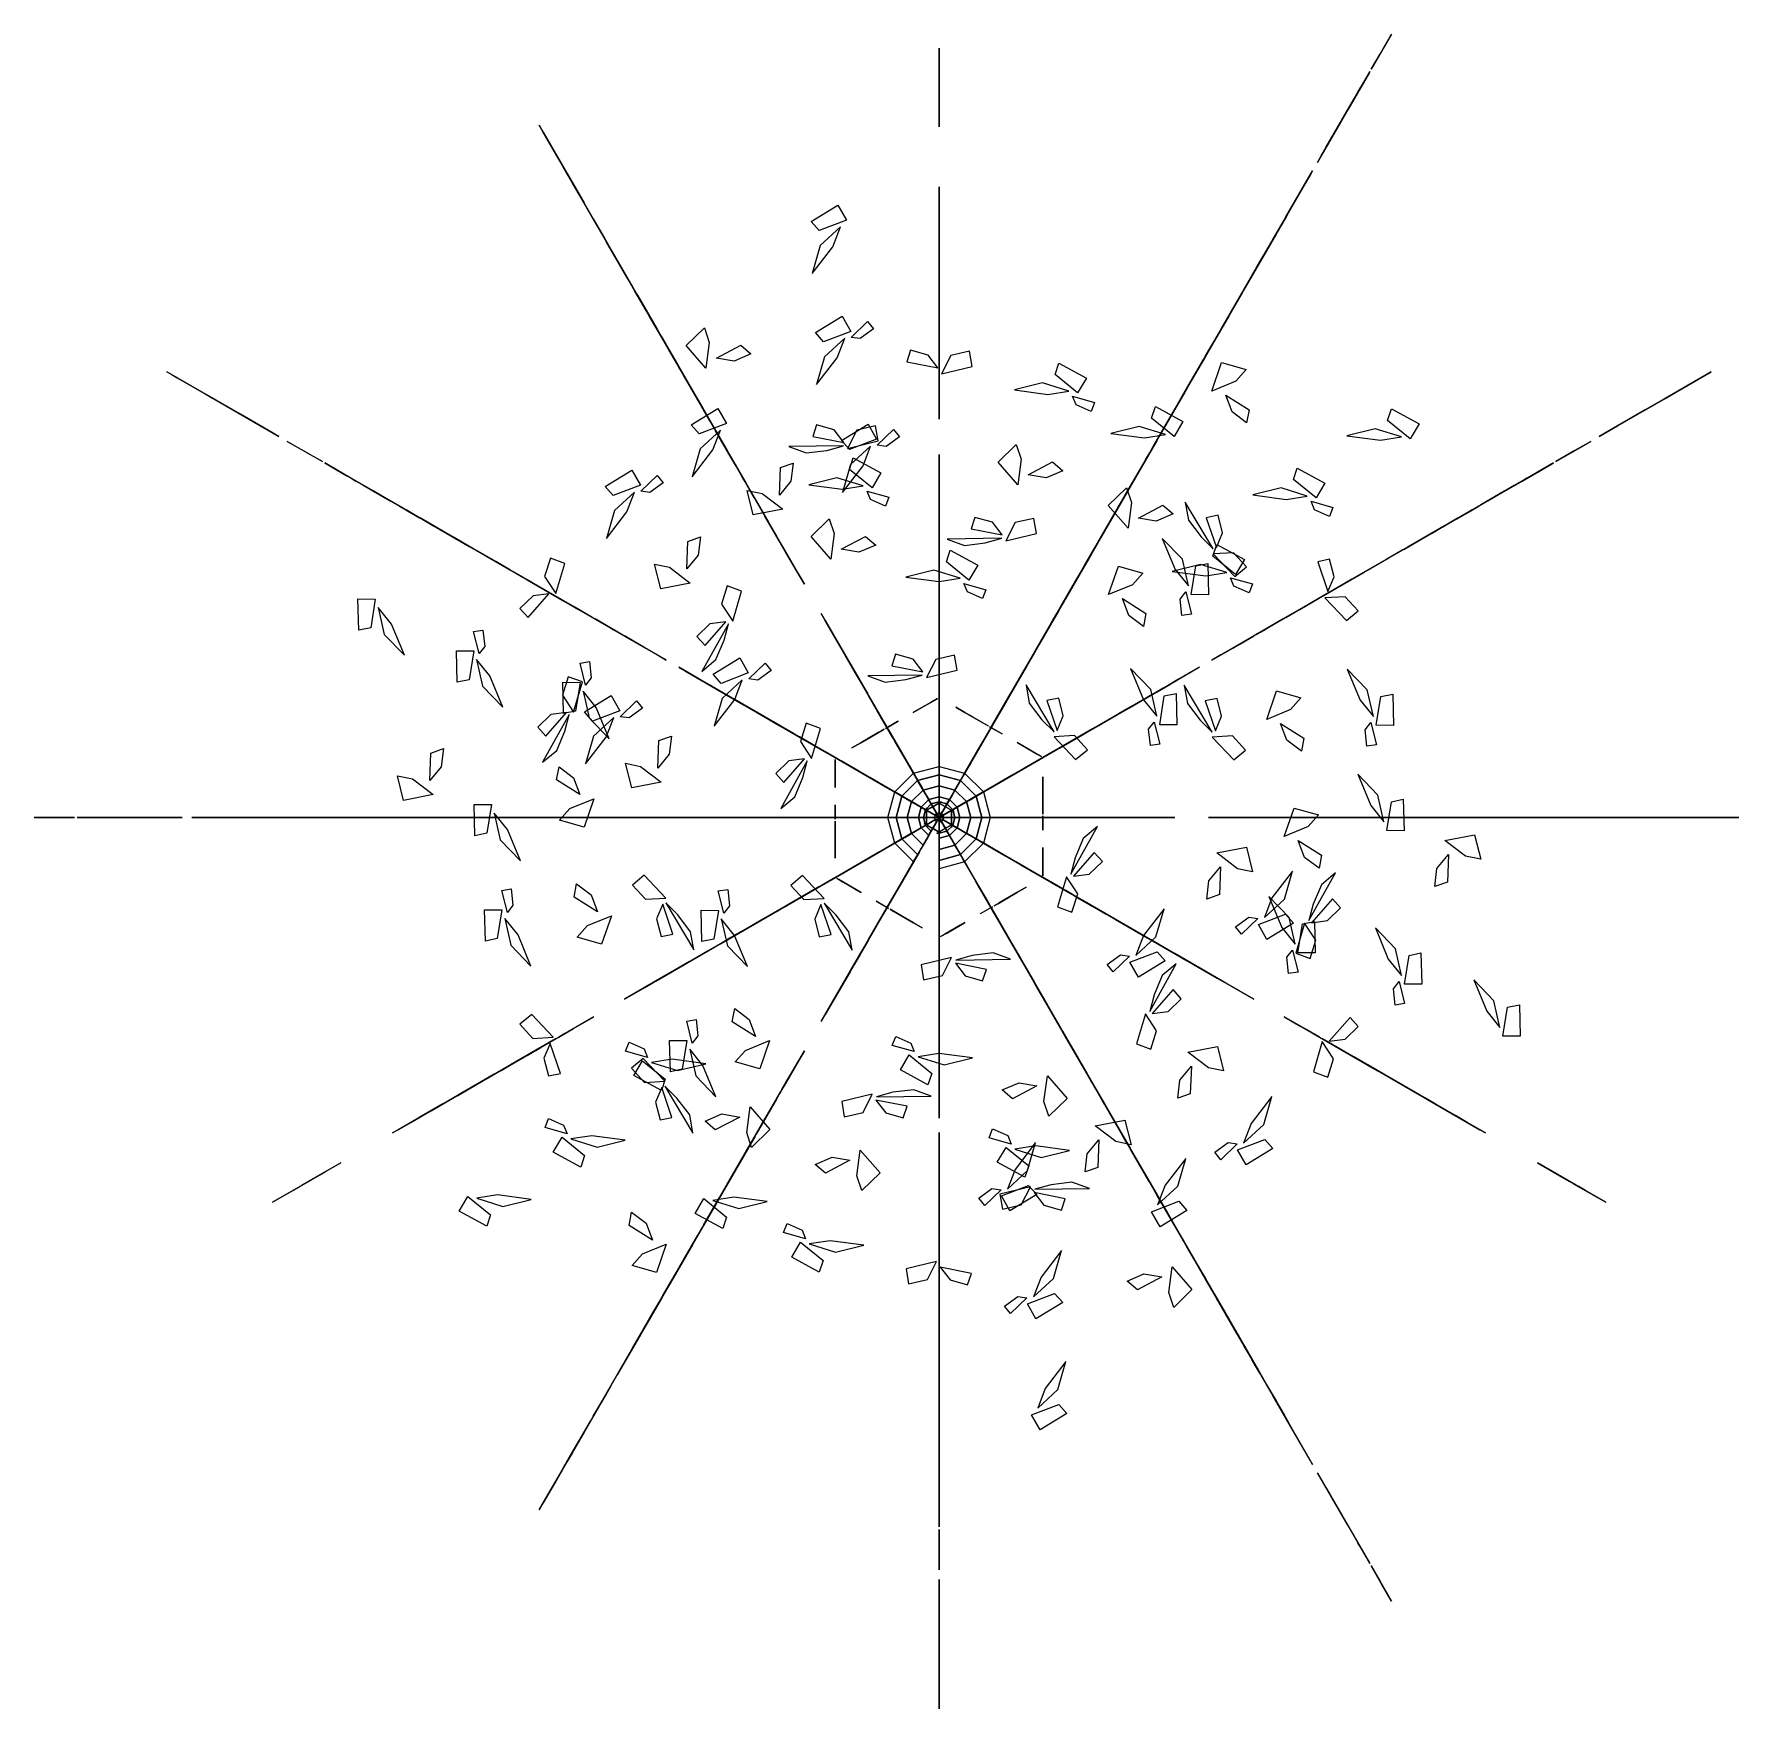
# Model space of a CAD drawing. Extents: x 188.32 to 193.74, y 72.17 to 77.49.
import ezdxf

# ---------------------------------------------------------------- set-up
doc = ezdxf.new("R2010")
doc.units = 0
doc.header["$MEASUREMENT"] = 0
doc.layers.add('3D_TREE_04_LEAVES', color=3, linetype='CONTINUOUS')
doc.layers.add('3D_TREE_04_TRUNK', color=45, linetype='CONTINUOUS')

msp = doc.modelspace()

# ---------------------------------------------------------------- linework, layer by layer
at = {"layer": '3D_TREE_04_LEAVES'}
for points in [[(192.5678, 77.3823, 3.0775), (192.5949, 77.4292, 3.025), (192.6321, 77.4937, 3.0809), (192.6016, 77.4409, 3.0927)], [(191.1953, 77.3292, 3.2295), (191.1953, 77.4494, 3.1652), (191.1953, 77.3749, 3.1533), (191.1953, 77.3479, 3.172)], [(192.5618, 77.372, 3.0775), (192.4933, 77.2533, 3.1029), (192.4434, 77.1668, 3.0166), (192.4747, 77.221, 2.9607)], [(192.5635, 77.375, 3.0911), (192.5314, 77.3193, 3.2113), (192.5255, 77.309, 3.1368), (192.5348, 77.3251, 3.1097)], [(191.1953, 77.3157, 3.2261), (191.1953, 77.3411, 3.089), (191.1953, 77.2547, 2.9891), (191.1953, 77.1989, 3.0518)], [(191.1953, 77.3157, 3.238), (191.1953, 77.2632, 3.2921), (191.1953, 77.3191, 3.3666), (191.1953, 77.3309, 3.3057)], [(189.9997, 77.076, 3.4649), (189.947, 77.1672, 3.4338), (189.9254, 77.2046, 3.3302), (189.9815, 77.1074, 3.3544)], [(192.4764, 77.224, 3.1351), (192.4569, 77.1903, 3.2553), (192.3968, 77.0862, 3.2875), (192.4239, 77.1331, 3.1859)], [(192.4713, 77.2152, 3.1249), (192.4087, 77.1067, 3.0267), (192.4256, 77.136, 3.1148), (192.4374, 77.1565, 3.1198)], [(190.0195, 77.0416, 3.1282), (190.0169, 77.0461, 3.2215), (189.9815, 77.1074, 3.2836), (189.9383, 77.1822, 3.2905)], [(190.0238, 77.0341, 3.6428), (189.9737, 77.1209, 3.5789), (190.0092, 77.0595, 3.5858), (190.0135, 77.0521, 3.6048)], [(190.0299, 77.0236, 3.351), (190.0031, 77.07, 3.4718), (190.0031, 77.07, 3.3907), (190.01, 77.058, 3.3786)], [(190.023, 77.0356, 3.1179), (190.0143, 77.0506, 2.9763), (190.0446, 76.9982, 2.8623), (190.0679, 76.9578, 3.0039)], [(190.0515, 76.9863, 3.3838), (190.0731, 76.9489, 3.5254), (190.0282, 77.0266, 3.641), (190.0178, 77.0446, 3.5029)], [(192.3815, 77.0596, 3.7915), (192.3737, 77.0461, 3.9245), (192.3625, 77.0267, 3.94), (192.2968, 76.913, 3.9642)], [(190.1534, 76.8098, 3.5184), (190.1024, 76.898, 3.6462), (190.0282, 77.0266, 3.6497), (190.0886, 76.9219, 3.5426)], [(190.0497, 76.9893, 3.2405), (190.0307, 77.0222, 3.1179), (190.0566, 76.9773, 3.1593), (190.0558, 76.9788, 3.1748)], [(191.1953, 76.9415, 3.7581), (191.1953, 76.8984, 3.8997), (191.1953, 76.9882, 4.0154), (191.1953, 77.0089, 3.8772)], [(191.1953, 76.7378, 3.8928), (191.1953, 76.8397, 4.0206), (191.1953, 76.9882, 4.024), (191.1953, 76.8673, 3.917)], [(190.7891, 76.8983, 3.2549), (190.8742, 76.9502, 3.371), (190.9013, 76.9024, 3.5351), (190.8149, 76.8695, 3.3779)], [(191.1953, 76.7884, 3.2744), (191.1953, 76.8937, 3.2433), (191.1953, 76.9369, 3.1397), (191.1953, 76.8246, 3.1639)], [(192.3115, 76.9385, 4.0471), (192.2606, 76.8502, 4.1748), (192.1863, 76.7216, 4.1783), (192.2468, 76.8263, 4.0713)], [(192.296, 76.9115, 3.9538), (192.2554, 76.8412, 3.89), (192.2908, 76.9026, 3.871), (192.3038, 76.925, 3.9055)], [(190.1378, 76.8367, 3.4252), (190.0972, 76.907, 3.3613), (190.1326, 76.8457, 3.3423), (190.1456, 76.8232, 3.3769)], [(190.8822, 76.881, 3.5282), (190.8182, 76.8219, 3.4804), (190.7927, 76.7332, 3.5898), (190.858, 76.8184, 3.5898)], [(191.1953, 76.7486, 2.9377), (191.1953, 76.7538, 3.031), (191.1953, 76.8246, 3.0931), (191.1953, 76.911, 3.1)], [(190.2233, 76.6886, 3.2629), (190.2155, 76.7021, 3.3959), (190.2043, 76.7215, 3.4114), (190.1387, 76.8352, 3.4356)], [(191.1953, 76.7688, 3.7995), (191.1953, 76.85, 3.7357), (191.1953, 76.7792, 3.7167), (191.1953, 76.7533, 3.7512)], [(192.2009, 76.7468, 2.9049), (192.228, 76.7937, 2.8524), (192.2652, 76.8582, 2.9083), (192.2347, 76.8055, 2.9201)], [(190.2478, 76.6461, 4.3388), (190.1952, 76.7374, 4.3077), (190.1736, 76.7747, 4.2041), (190.2297, 76.6775, 4.2283)], [(191.1953, 76.7279, 3.1605), (191.1953, 76.7815, 3.2813), (191.1953, 76.7815, 3.2002), (191.1953, 76.7676, 3.1881)], [(191.1953, 76.7051, 5.0092), (191.1953, 76.6619, 5.1508), (191.1953, 76.7517, 5.2665), (191.1953, 76.7724, 5.1283)], [(191.1953, 76.5979, 3.6372), (191.1953, 76.6134, 3.7702), (191.1953, 76.6359, 3.7857), (191.1953, 76.7671, 3.8099)], [(192.1811, 76.7126, 3.6465), (192.1725, 76.6977, 3.5049), (192.2027, 76.75, 3.391), (192.226, 76.7904, 3.5325)], [(192.2096, 76.762, 3.9124), (192.2312, 76.7994, 4.054), (192.1863, 76.7216, 4.1697), (192.176, 76.7036, 4.0315)], [(192.2079, 76.759, 3.7691), (192.1889, 76.7261, 3.6465), (192.2148, 76.771, 3.6879), (192.214, 76.7695, 3.7035)], [(190.2677, 76.6117, 4.0021), (190.2651, 76.6162, 4.0953), (190.2297, 76.6775, 4.1575), (190.1865, 76.7523, 4.1644)], [(191.1953, 76.7417, 2.9274), (191.1953, 76.759, 2.7858), (191.1953, 76.6986, 2.6718), (191.1953, 76.6519, 2.8134)], [(191.1953, 76.5013, 5.1439), (191.1953, 76.6032, 5.2716), (191.1953, 76.7517, 5.2751), (191.1953, 76.6308, 5.168)], [(191.1953, 76.6882, 3.05), (191.1953, 76.7262, 2.9274), (191.1953, 76.6744, 2.9688), (191.1953, 76.6761, 2.9844)], [(191.1953, 76.6001, 4.0373), (191.1953, 76.7203, 3.973), (191.1953, 76.6458, 3.9611), (191.1953, 76.6187, 3.9797)], [(191.1953, 76.5902, 5.5051), (191.1953, 76.7104, 5.4408), (191.1953, 76.636, 5.4289), (191.1953, 76.6089, 5.4476)], [(192.195, 76.7366, 2.9049), (192.1264, 76.6178, 2.9303), (192.0765, 76.5313, 2.8439), (192.1078, 76.5856, 2.7881)], [(192.1228, 76.6115, 4.509), (192.1101, 76.5895, 4.3719), (192.1532, 76.6643, 4.272), (192.1812, 76.7127, 4.3346)], [(192.182, 76.7141, 4.1714), (192.1319, 76.6274, 4.1075), (192.1673, 76.6887, 4.1144), (192.1716, 76.6962, 4.1334)], [(192.1967, 76.7395, 2.9184), (192.1645, 76.6838, 3.0387), (192.1586, 76.6735, 2.9642), (192.1679, 76.6896, 2.9371)], [(192.188, 76.7246, 3.8796), (192.1613, 76.6782, 4.0005), (192.1613, 76.6782, 3.9193), (192.1682, 76.6902, 3.9072)], [(190.272, 76.6042, 4.5166), (190.2219, 76.691, 4.4527), (190.2573, 76.6297, 4.4596), (190.2617, 76.6222, 4.4786)], [(190.3135, 76.5324, 2.8384), (190.2534, 76.6365, 2.7995), (190.2373, 76.6644, 2.6793), (190.2881, 76.5764, 2.7335)], [(192.1578, 76.6722, 3.9936), (192.1052, 76.581, 3.9625), (192.0836, 76.5436, 3.8589), (192.1397, 76.6408, 3.8831)], [(192.1777, 76.7066, 3.6569), (192.1751, 76.7022, 3.7501), (192.1397, 76.6408, 3.8123), (192.0965, 76.5661, 3.8192)], [(192.0991, 76.5705, 4.3279), (192.1482, 76.6555, 4.2026), (192.1041, 76.5793, 4.2365), (192.1016, 76.5749, 4.2602)], [(192.1228, 76.6115, 4.5208), (192.149, 76.657, 4.575), (192.1211, 76.6086, 4.6495), (192.1151, 76.5983, 4.5886)], [(190.2781, 76.5938, 4.2248), (190.2513, 76.6401, 4.3457), (190.2513, 76.6401, 4.2645), (190.2582, 76.6282, 4.2525)], [(190.2712, 76.6057, 3.9917), (190.2625, 76.6207, 3.8502), (190.2927, 76.5683, 3.7362), (190.3161, 76.528, 3.8778)], [(190.2997, 76.5564, 4.2576), (190.3212, 76.519, 4.3992), (190.2763, 76.5968, 4.5149), (190.266, 76.6147, 4.3768)], [(191.1953, 76.4114, 4.3709), (191.1953, 76.5485, 4.3963), (191.1953, 76.6483, 4.3099), (191.1953, 76.5857, 4.2541)], [(191.1953, 76.5324, 5.0506), (191.1953, 76.6135, 4.9868), (191.1953, 76.5427, 4.9678), (191.1953, 76.5168, 5.0023)], [(191.1953, 76.5865, 4.0339), (191.1953, 76.6119, 3.8968), (191.1953, 76.5256, 3.7969), (191.1953, 76.4697, 3.8596)], [(191.1953, 76.5767, 5.5017), (191.1953, 76.6021, 5.3646), (191.1953, 76.5157, 5.2647), (191.1953, 76.4599, 5.3274)], [(191.1953, 76.5865, 4.0458), (191.1953, 76.5341, 4.0999), (191.1953, 76.5899, 4.1744), (191.1953, 76.6018, 4.1135)], [(192.116, 76.5998, 4.5124), (192.0559, 76.4957, 4.4481), (192.0931, 76.5602, 4.4362), (192.1067, 76.5837, 4.4548)], [(190.3355, 76.4943, 3.0128), (190.2754, 76.5984, 2.9485), (190.3126, 76.5339, 2.9366), (190.3262, 76.5104, 2.9552)], [(190.4015, 76.3799, 4.3923), (190.3506, 76.4681, 4.5201), (190.2763, 76.5968, 4.5235), (190.3368, 76.4921, 4.4165)], [(190.2979, 76.5594, 4.1143), (190.2789, 76.5923, 3.9917), (190.3048, 76.5474, 4.0332), (190.304, 76.5489, 4.0487)], [(190.3558, 76.4592, 5.2666), (190.3031, 76.5504, 5.2355), (190.2815, 76.5878, 5.1319), (190.3376, 76.4906, 5.1561)], [(190.3756, 76.4248, 4.9299), (190.373, 76.4293, 5.0231), (190.3376, 76.4906, 5.0853), (190.2944, 76.5654, 5.0922)], [(190.4551, 76.4326, 3.7606), (190.3924, 76.5047, 3.5556), (190.4503, 76.5608, 3.3505), (190.4658, 76.5141, 3.4941)], [(190.8026, 76.5453, 3.9862), (190.8877, 76.5972, 4.1024), (190.9147, 76.5494, 4.2664), (190.8284, 76.5165, 4.1092)], [(190.916, 76.5304, 4.3074), (190.968, 76.5807, 4.3416), (190.987, 76.5571, 4.4373), (190.9448, 76.5263, 4.3895)], [(191.1953, 76.5767, 5.5136), (191.1953, 76.5242, 5.5677), (191.1953, 76.5801, 5.6422), (191.1953, 76.5919, 5.5813)], [(192.094, 76.5617, 4.338), (192.0339, 76.4576, 4.2991), (192.0178, 76.4297, 4.1789), (192.0686, 76.5177, 4.2331)], [(192.1095, 76.5885, 2.9625), (192.09, 76.5548, 3.0827), (192.0299, 76.4507, 3.1148), (192.057, 76.4976, 3.0133)], [(192.1044, 76.5797, 2.9523), (192.0418, 76.4712, 2.8541), (192.0587, 76.5005, 2.9421), (192.0705, 76.5211, 2.9472)], [(190.3186, 76.5236, 2.8283), (190.3677, 76.4386, 2.703), (190.3237, 76.5148, 2.7369), (190.3211, 76.5192, 2.7606)], [(190.3423, 76.4826, 3.0094), (190.3296, 76.5046, 2.8723), (190.3728, 76.4298, 2.7724), (190.4007, 76.3814, 2.835)], [(190.3799, 76.4173, 5.4444), (190.3298, 76.5041, 5.3805), (190.3653, 76.4428, 5.3875), (190.3696, 76.4353, 5.4064)], [(190.3423, 76.4826, 3.0212), (190.3685, 76.4371, 3.0754), (190.3406, 76.4855, 3.1499), (190.3347, 76.4958, 3.089)], [(190.4882, 76.4644, 3.6444), (190.5657, 76.5052, 3.4804), (190.5981, 76.4776, 3.5556), (190.5446, 76.4549, 3.6513)], [(190.8956, 76.528, 4.2596), (190.8317, 76.4689, 4.2117), (190.8062, 76.3802, 4.3211), (190.8715, 76.4654, 4.3211)], [(191.1953, 76.3614, 4.8883), (191.1953, 76.3769, 5.0213), (191.1953, 76.3994, 5.0368), (191.1953, 76.5306, 5.061)], [(190.386, 76.4068, 4.2991), (190.3454, 76.4771, 4.2352), (190.3808, 76.4158, 4.2162), (190.3938, 76.3934, 4.2507)], [(190.386, 76.4069, 5.1526), (190.3592, 76.4532, 5.2735), (190.3592, 76.4532, 5.1923), (190.3661, 76.4413, 5.1803)], [(191.1913, 76.4335, 3.4462), (191.1605, 76.4737, 3.33), (191.1048, 76.4896, 3.3027), (191.0928, 76.4529, 3.4257)], [(191.1953, 76.408, 4.3844), (191.1953, 76.4723, 4.5046), (191.1953, 76.4841, 4.4301), (191.1953, 76.4655, 4.4031)], [(191.2032, 76.4149, 3.5009), (191.3001, 76.4383, 3.3847), (191.292, 76.4862, 3.2343), (191.2325, 76.4727, 3.3027)], [(191.5757, 76.4488, 3.2343), (191.6632, 76.4012, 3.3505), (191.6354, 76.3538, 3.5146), (191.5637, 76.4121, 3.3574)], [(191.9771, 76.3592, 3.0094), (191.9644, 76.3372, 2.8723), (192.0076, 76.412, 2.7724), (192.0355, 76.4604, 2.835)], [(191.9825, 76.3685, 5.1995), (191.9698, 76.3465, 5.0623), (192.013, 76.4213, 4.9625), (192.0409, 76.4697, 5.0251)], [(192.0615, 76.3599, 3.7606), (192.0925, 76.4502, 3.5556), (192.1701, 76.4281, 3.3505), (192.1374, 76.3913, 3.4941)], [(188.7433, 76.4208, 3.0757), (188.7568, 76.413, 3.2087), (188.7762, 76.4018, 3.2242), (188.8899, 76.3361, 3.2484)], [(190.3791, 76.4188, 4.9195), (190.3704, 76.4338, 4.778), (190.4007, 76.3814, 4.664), (190.424, 76.3411, 4.8056)], [(190.4076, 76.3695, 5.1854), (190.4291, 76.3321, 5.327), (190.3842, 76.4099, 5.4427), (190.3739, 76.4278, 5.3046)], [(190.5095, 76.193, 5.3201), (190.4585, 76.2812, 5.4479), (190.3842, 76.4099, 5.4513), (190.4447, 76.3052, 5.3443)], [(190.4058, 76.3725, 5.0421), (190.3868, 76.4054, 4.9195), (190.4127, 76.3605, 4.961), (190.4119, 76.362, 4.9765)], [(190.4715, 76.2588, 4.1368), (190.4637, 76.2722, 4.2697), (190.4525, 76.2917, 4.2853), (190.3869, 76.4053, 4.3094)], [(191.1953, 76.3995, 4.3709), (191.1953, 76.3453, 4.3184), (191.1953, 76.2709, 4.3743), (191.1953, 76.3318, 4.3861)], [(191.6073, 76.3596, 3.5077), (191.5241, 76.3855, 3.4599), (191.4346, 76.3632, 3.5693), (191.541, 76.3492, 3.5693)], [(191.9534, 76.3181, 2.8283), (192.0025, 76.4032, 2.703), (191.9585, 76.3269, 2.7369), (191.9559, 76.3225, 2.7606)], [(191.9588, 76.3275, 5.0183), (192.0079, 76.4125, 4.8931), (191.9639, 76.3363, 4.9269), (191.9613, 76.3319, 4.9506)], [(191.9771, 76.3592, 3.0212), (192.0033, 76.4047, 3.0754), (191.9754, 76.3563, 3.1499), (191.9695, 76.346, 3.089)], [(191.9825, 76.3685, 5.2113), (192.0087, 76.414, 5.2655), (191.9808, 76.3656, 5.34), (191.9749, 76.3553, 5.279)], [(193.6473, 76.4208, 3.0757), (193.6338, 76.413, 3.2087), (193.6144, 76.4018, 3.2242), (193.5007, 76.3361, 3.2484)], [(188.8644, 76.3508, 3.3313), (188.9527, 76.2999, 3.459), (189.0813, 76.2256, 3.4625), (188.9766, 76.286, 3.3554)], [(188.8914, 76.3353, 3.238), (188.9617, 76.2947, 3.1742), (188.9003, 76.3301, 3.1552), (188.8779, 76.343, 3.1897)], [(191.6195, 76.3431, 3.5556), (191.6891, 76.3233, 3.5898), (191.6781, 76.295, 3.6855), (191.6304, 76.3162, 3.6376)], [(191.9703, 76.3475, 3.0128), (191.9102, 76.2434, 2.9485), (191.9475, 76.3079, 2.9366), (191.961, 76.3313, 2.9552)], [(191.9757, 76.3568, 5.2028), (191.9156, 76.2527, 5.1385), (191.9529, 76.3172, 5.1267), (191.9664, 76.3407, 5.1453)], [(192.1055, 76.3472, 3.6444), (192.1797, 76.3004, 3.4804), (192.1719, 76.2585, 3.5556), (192.1255, 76.2935, 3.6513)], [(193.5261, 76.3508, 3.3313), (193.4379, 76.2999, 3.459), (193.3093, 76.2256, 3.4625), (193.414, 76.286, 3.3554)], [(193.4992, 76.3353, 3.238), (193.4289, 76.2947, 3.1742), (193.4903, 76.3301, 3.1552), (193.5127, 76.343, 3.1897)], [(190.4081, 76.2528, 3.5488), (190.4932, 76.3048, 3.6649), (190.5202, 76.2569, 3.829), (190.4339, 76.224, 3.6718)], [(190.5232, 76.1692, 2.6712), (190.5038, 76.2029, 2.7914), (190.4437, 76.307, 2.8236), (190.4707, 76.26, 2.722)], [(190.5239, 76.168, 5.6542), (190.4638, 76.2721, 5.6153), (190.4477, 76.2999, 5.4951), (190.4985, 76.2119, 5.5493)], [(190.4939, 76.2199, 5.2269), (190.4533, 76.2902, 5.163), (190.4887, 76.2289, 5.144), (190.5017, 76.2065, 5.1785)], [(190.5181, 76.178, 2.661), (190.4555, 76.2864, 2.5628), (190.4724, 76.2571, 2.6509), (190.4843, 76.2366, 2.6559)], [(191.8822, 76.3107, 3.5488), (191.9698, 76.263, 3.6649), (191.9419, 76.2156, 3.829), (191.8702, 76.274, 3.6718)], [(191.9483, 76.3093, 2.8384), (191.8882, 76.2052, 2.7995), (191.8721, 76.1774, 2.6793), (191.9229, 76.2654, 2.7335)], [(191.9537, 76.3187, 5.0285), (191.8936, 76.2146, 4.9896), (191.8775, 76.1867, 4.8694), (191.9283, 76.2747, 4.9235)], [(191.8933, 76.2141, 5.2999), (191.9204, 76.2611, 5.2474), (191.9577, 76.3256, 5.3033), (191.9272, 76.2728, 5.3152)], [(192.6318, 76.3034, 3.2549), (192.7193, 76.2557, 3.371), (192.6914, 76.2084, 3.5351), (192.6197, 76.2667, 3.3779)], [(189.0409, 76.2489, 3.1966), (189.0035, 76.2705, 3.3382), (189.0813, 76.2256, 3.4539), (189.0992, 76.2152, 3.3157)], [(190.5011, 76.2355, 3.8222), (190.4372, 76.1764, 3.7743), (190.4117, 76.0877, 3.8837), (190.477, 76.1729, 3.8837)], [(190.5459, 76.1298, 5.8286), (190.4858, 76.2339, 5.7643), (190.5231, 76.1694, 5.7524), (190.5366, 76.146, 5.771)], [(190.6087, 76.0211, 2.6136), (190.5401, 76.1398, 2.639), (190.4902, 76.2263, 2.5527), (190.5215, 76.1721, 2.4968)], [(190.893, 76.1964, 4.3348), (190.8623, 76.2366, 4.2186), (190.8066, 76.2524, 4.1912), (190.7946, 76.2157, 4.3143)], [(190.885, 76.2025, 4.8747), (190.9701, 76.2544, 4.9909), (190.9971, 76.2066, 5.155), (190.9108, 76.1737, 4.9978)], [(190.905, 76.1778, 4.3895), (191.0019, 76.2012, 4.2733), (190.9938, 76.249, 4.1229), (190.9343, 76.2356, 4.1912)], [(190.9985, 76.1876, 5.196), (191.0504, 76.2379, 5.2302), (191.0694, 76.2143, 5.3258), (191.0272, 76.1835, 5.278)], [(191.9138, 76.2214, 3.8222), (191.8306, 76.2473, 3.7743), (191.7411, 76.2251, 3.8837), (191.8475, 76.211, 3.8837)], [(192.6633, 76.2142, 3.5282), (192.5801, 76.24, 3.4804), (192.4906, 76.2178, 3.5898), (192.597, 76.2038, 3.5898)], [(193.3497, 76.2489, 3.1966), (193.3871, 76.2705, 3.3382), (193.3093, 76.2256, 3.4539), (193.2913, 76.2152, 3.3157)], [(189.2371, 76.1357, 2.972), (189.1902, 76.1627, 2.9195), (189.1257, 76.2, 2.9754), (189.1784, 76.1695, 2.9873)], [(190.5794, 76.0719, 5.0646), (190.5716, 76.0853, 5.1975), (190.5604, 76.1048, 5.2131), (190.4948, 76.2184, 5.2372)], [(190.8917, 76.1859, 4.3689), (190.7181, 76.1832, 4.451), (190.7732, 76.1632, 4.492), (190.8393, 76.1715, 4.4373)], [(190.978, 76.1852, 5.1481), (190.9141, 76.1261, 5.1003), (190.8886, 76.0374, 5.2097), (190.9539, 76.1226, 5.2097)], [(191.4454, 76.062, 4.533), (191.3827, 76.134, 4.3279), (191.4406, 76.1902, 4.1229), (191.4561, 76.1435, 4.2664)], [(191.8874, 76.2039, 5.2999), (191.8189, 76.0851, 5.3253), (191.7689, 75.9987, 5.239), (191.8002, 76.0529, 5.1831)], [(191.8891, 76.2068, 5.3135), (191.8569, 76.1511, 5.4337), (191.851, 76.1409, 5.3592), (191.8603, 76.157, 5.3321)], [(193.1535, 76.1357, 2.972), (193.2004, 76.1627, 2.9195), (193.2649, 76.2, 2.9754), (193.2121, 76.1695, 2.9873)], [(189.2444, 76.1314, 2.9856), (189.3001, 76.0993, 3.1058), (189.3104, 76.0933, 3.0313), (189.2943, 76.1027, 3.0042)], [(189.2473, 76.1297, 2.972), (189.3661, 76.0612, 2.9974), (189.4526, 76.0112, 2.9111), (189.3983, 76.0426, 2.8552)], [(189.3287, 76.0828, 3.5874), (189.3436, 76.0741, 3.4458), (189.2913, 76.1044, 3.3319), (189.2509, 76.1277, 3.4734)], [(189.2823, 76.1096, 3.71), (189.3152, 76.0906, 3.5874), (189.2703, 76.1165, 3.6288), (189.2718, 76.1156, 3.6444)], [(190.529, 76.1592, 5.6441), (190.5781, 76.0741, 5.5188), (190.5341, 76.1504, 5.5527), (190.5315, 76.1548, 5.5764)], [(190.5527, 76.1181, 5.8252), (190.54, 76.1401, 5.6881), (190.5832, 76.0653, 5.5882), (190.6111, 76.0169, 5.6508)], [(190.5527, 76.1181, 5.837), (190.5789, 76.0726, 5.8912), (190.551, 76.121, 5.9657), (190.5451, 76.1313, 5.9047)], [(190.6881, 76.0289, 4.7107), (190.6915, 76.1165, 4.5467), (190.7317, 76.1308, 4.6218), (190.7246, 76.0731, 4.7175)], [(190.9227, 76.1478, 4.4783), (191.0103, 76.1001, 4.5945), (190.9824, 76.0528, 4.7585), (190.9107, 76.1111, 4.6013)], [(191.1953, 76.0385, 2.4611), (191.1953, 76.1587, 2.3968), (191.1953, 76.0842, 2.385), (191.1953, 76.0571, 2.4036)], [(191.4785, 76.0938, 4.4168), (191.556, 76.1346, 4.2528), (191.5884, 76.1069, 4.3279), (191.5349, 76.0842, 4.4236)], [(191.8044, 76.0602, 5.8468), (191.7917, 76.0382, 5.7097), (191.8349, 76.1129, 5.6098), (191.8628, 76.1613, 5.6724)], [(192.3328, 76.1153, 3.9862), (192.4203, 76.0676, 4.1024), (192.3924, 76.0202, 4.2664), (192.3207, 76.0786, 4.1092)], [(193.1432, 76.1297, 2.972), (193.0245, 76.0612, 2.9974), (192.938, 76.0112, 2.9111), (192.9922, 76.0426, 2.8552)], [(193.0619, 76.0828, 3.5874), (193.047, 76.0741, 3.4458), (193.0993, 76.1044, 3.3319), (193.1397, 76.1277, 3.4734)], [(193.1083, 76.1096, 3.71), (193.0754, 76.0906, 3.5874), (193.1202, 76.1165, 3.6288), (193.1187, 76.1156, 3.6444)], [(193.1462, 76.1314, 2.9856), (193.0905, 76.0993, 3.1058), (193.0802, 76.0933, 3.0313), (193.0963, 76.1027, 3.0042)], [(189.3167, 76.0897, 3.8205), (189.3631, 76.0629, 3.9414), (189.3631, 76.0629, 3.8602), (189.3511, 76.0698, 3.8481)], [(189.3347, 76.0793, 3.5978), (189.3391, 76.0767, 3.691), (189.4005, 76.0413, 3.7532), (189.4752, 75.9982, 3.7601)], [(189.3691, 76.0595, 3.9344), (189.4603, 76.0068, 3.9034), (189.4977, 75.9852, 3.7998), (189.4005, 76.0413, 3.8239)], [(190.1352, 76.0564, 3.2343), (190.2202, 76.1084, 3.3505), (190.2473, 76.0606, 3.5146), (190.1609, 76.0276, 3.3574)], [(190.2486, 76.0415, 3.5556), (190.3006, 76.0918, 3.5898), (190.3196, 76.0682, 3.6855), (190.2774, 76.0375, 3.6376)], [(190.6104, 76.0182, 2.6272), (190.5782, 76.0739, 2.7474), (190.5723, 76.0841, 2.6729), (190.5816, 76.068, 2.6458)], [(190.9543, 76.0586, 4.7517), (190.8711, 76.0844, 4.7039), (190.7816, 76.0622, 4.8132), (190.888, 76.0482, 4.8132)], [(191.1953, 75.8694, 5.9274), (191.1953, 76.0065, 5.9527), (191.1953, 76.1064, 5.8664), (191.1953, 76.0438, 5.8105)], [(191.7807, 76.0191, 5.6656), (191.8298, 76.1041, 5.5404), (191.7858, 76.0279, 5.5742), (191.7833, 76.0235, 5.5979)], [(191.8044, 76.0602, 5.8586), (191.8307, 76.1056, 5.9128), (191.8027, 76.0572, 5.9873), (191.7968, 76.047, 5.9263)], [(193.0215, 76.0595, 3.9344), (192.9303, 76.0068, 3.9034), (192.8929, 75.9852, 3.7998), (192.9901, 76.0413, 3.8239)], [(193.0559, 76.0793, 3.5978), (193.0514, 76.0767, 3.691), (192.9901, 76.0413, 3.7532), (192.9153, 75.9982, 3.7601)], [(193.0739, 76.0897, 3.8205), (193.0275, 76.0629, 3.9414), (193.0275, 76.0629, 3.8602), (193.0395, 76.0698, 3.8481)], [(190.2282, 76.0391, 3.5077), (190.1643, 75.98, 3.4599), (190.1388, 75.8914, 3.5693), (190.2041, 75.9765, 3.5693)], [(190.6991, 75.9844, 4.8269), (190.6054, 75.9662, 4.6218), (190.5857, 76.0444, 4.4168), (190.6339, 76.0345, 4.5603)], [(190.6804, 75.8969, 6.3986), (190.6203, 76.0011, 6.3597), (190.6042, 76.0289, 6.2395), (190.655, 75.9409, 6.2937)], [(190.6146, 76.0108, 2.6136), (190.6417, 75.9639, 2.5611), (190.679, 75.8994, 2.617), (190.6485, 75.9522, 2.6288)], [(190.9665, 76.0421, 4.7996), (191.0361, 76.0223, 4.8337), (191.0251, 75.994, 4.9294), (190.9774, 76.0151, 4.8816)], [(191.1953, 76.0249, 2.4577), (191.1953, 76.0503, 2.3206), (191.1953, 75.964, 2.2208), (191.1953, 75.9081, 2.2834)], [(191.1953, 75.9202, 6.4311), (191.1953, 76.0404, 6.3668), (191.1953, 75.9659, 6.3549), (191.1953, 75.9388, 6.3736)], [(191.1953, 76.0249, 2.4696), (191.1953, 75.9724, 2.5238), (191.1953, 76.0283, 2.5982), (191.1953, 76.0401, 2.5373)], [(191.7757, 76.0103, 5.6758), (191.7155, 75.9062, 5.6369), (191.6995, 75.8783, 5.5167), (191.7503, 75.9663, 5.5708)], [(191.7934, 76.041, 6.1003), (191.7856, 76.0275, 6.2332), (191.7744, 76.0081, 6.2488), (191.7087, 75.8944, 6.2729)], [(191.7988, 76.0503, 2.4106), (191.791, 76.0369, 2.5436), (191.7798, 76.0174, 2.5591), (191.7141, 75.9038, 2.5833)], [(191.8019, 76.0558, 5.3575), (191.7825, 76.0221, 5.4777), (191.7224, 75.918, 5.5099), (191.7495, 75.9649, 5.4083)], [(191.7953, 75.9245, 4.8269), (191.7326, 75.9965, 4.6218), (191.7906, 76.0527, 4.4168), (191.8061, 76.006, 4.5603)], [(191.7969, 76.047, 5.3473), (191.7342, 75.9385, 5.2491), (191.7512, 75.9679, 5.3372), (191.763, 75.9884, 5.3423)], [(191.7977, 76.0484, 5.8502), (191.7376, 75.9443, 5.7858), (191.7748, 76.0088, 5.774), (191.7884, 76.0323, 5.7926)], [(192.0661, 75.8585, 4.3689), (191.977, 76.0074, 4.451), (191.9872, 75.9497, 4.492), (192.0275, 75.8967, 4.4373)], [(192.3643, 76.0261, 4.2596), (192.2811, 76.0519, 4.2117), (192.1916, 76.0297, 4.3211), (192.298, 76.0156, 4.3211)], [(192.3766, 76.0096, 4.3074), (192.4461, 75.9898, 4.3416), (192.4352, 75.9614, 4.4373), (192.3875, 75.9826, 4.3895)], [(189.5591, 75.9498, 4.3558), (189.574, 75.9411, 4.2142), (189.5217, 75.9714, 4.1002), (189.4813, 75.9947, 4.2418)], [(189.5127, 75.9765, 4.4784), (189.5456, 75.9575, 4.3558), (189.5007, 75.9834, 4.3972), (189.5022, 75.9826, 4.4128)], [(189.6039, 75.9239, 2.9306), (189.6259, 75.9112, 2.7935), (189.5511, 75.9544, 2.6936), (189.5027, 75.9823, 2.7562)], [(189.5471, 75.9567, 4.5889), (189.5935, 75.9299, 4.7097), (189.5935, 75.9299, 4.6286), (189.5815, 75.9368, 4.6165)], [(189.6039, 75.9239, 2.9424), (189.5584, 75.9501, 2.9966), (189.6068, 75.9222, 3.0711), (189.6171, 75.9163, 3.0102)], [(190.7024, 75.8588, 6.573), (190.6423, 75.9629, 6.5087), (190.6795, 75.8984, 6.4968), (190.6931, 75.8749, 6.5154)], [(190.8514, 75.8255, 5.5446), (190.7888, 75.8975, 5.3395), (190.8467, 75.9537, 5.1345), (190.8622, 75.907, 5.278)], [(191.3956, 75.9027, 5.0661), (191.3648, 75.9429, 4.9499), (191.3091, 75.9587, 4.9226), (191.2971, 75.922, 5.0456)], [(191.4076, 75.8841, 5.1208), (191.5044, 75.9075, 5.0046), (191.4963, 75.9553, 4.8542), (191.4368, 75.9419, 4.9226)], [(191.8284, 75.9563, 4.7107), (191.9059, 75.9971, 4.5467), (191.9383, 75.9694, 4.6218), (191.8848, 75.9467, 4.7175)], [(192.0758, 75.8625, 4.3348), (192.0953, 75.9092, 4.2186), (192.0811, 75.9654, 4.1912), (192.0434, 75.9574, 4.3143)], [(192.7867, 75.9239, 2.9306), (192.7647, 75.9112, 2.7935), (192.8395, 75.9544, 2.6936), (192.8879, 75.9823, 2.7562)], [(192.7867, 75.9239, 2.9424), (192.8322, 75.9501, 2.9966), (192.7838, 75.9222, 3.0711), (192.7735, 75.9163, 3.0102)], [(192.8435, 75.9567, 4.5889), (192.7971, 75.9299, 4.7097), (192.7971, 75.9299, 4.6286), (192.8091, 75.9368, 4.6165)], [(192.8315, 75.9498, 4.3558), (192.8166, 75.9411, 4.2142), (192.8689, 75.9714, 4.1002), (192.9093, 75.9947, 4.2418)], [(192.8779, 75.9765, 4.4784), (192.845, 75.9575, 4.3558), (192.8898, 75.9834, 4.3972), (192.8884, 75.9826, 4.4128)], [(189.5651, 75.9463, 4.3661), (189.5695, 75.9437, 4.4594), (189.6309, 75.9083, 4.5215), (189.7056, 75.8651, 4.5284)], [(189.5994, 75.9265, 4.7028), (189.6907, 75.8738, 4.6718), (189.7281, 75.8522, 4.5682), (189.6309, 75.9083, 4.5923)], [(189.6156, 75.9171, 2.934), (189.7197, 75.857, 2.8697), (189.6552, 75.8943, 2.8578), (189.6317, 75.9078, 2.8764)], [(190.394, 75.7947, 4.4168), (190.3975, 75.8822, 4.2528), (190.4376, 75.8965, 4.3279), (190.4306, 75.8388, 4.4236)], [(190.8845, 75.8573, 5.4284), (190.962, 75.8981, 5.2643), (190.9944, 75.8704, 5.3395), (190.9409, 75.8477, 5.4352)], [(191.1953, 75.866, 5.9409), (191.1953, 75.9304, 6.0611), (191.1953, 75.9422, 5.9866), (191.1953, 75.9236, 5.9595)], [(191.1953, 75.9067, 6.4277), (191.1953, 75.9321, 6.2906), (191.1953, 75.8457, 6.1907), (191.1953, 75.7898, 6.2534)], [(191.1953, 75.9067, 6.4396), (191.1953, 75.8542, 6.4937), (191.1953, 75.9101, 6.5682), (191.1953, 75.9219, 6.5073)], [(191.1953, 75.7823, 2.4316), (191.1953, 75.9025, 2.3672), (191.1953, 75.828, 2.3554), (191.1953, 75.8009, 2.374)], [(191.7234, 75.9198, 6.3558), (191.6725, 75.8316, 6.4836), (191.5982, 75.703, 6.487), (191.6587, 75.8077, 6.38)], [(191.7288, 75.9292, 2.6662), (191.6779, 75.8409, 2.7939), (191.6036, 75.7123, 2.7974), (191.6641, 75.817, 2.6903)], [(191.7079, 75.8929, 6.2626), (191.6673, 75.8226, 6.1987), (191.7027, 75.8839, 6.1797), (191.7157, 75.9064, 6.2142)], [(191.7133, 75.9023, 2.5729), (191.6727, 75.832, 2.509), (191.7081, 75.8933, 2.49), (191.721, 75.9157, 2.5246)], [(192.7911, 75.9265, 4.7028), (192.6999, 75.8738, 4.6718), (192.6625, 75.8522, 4.5682), (192.7597, 75.9083, 4.5923)], [(192.775, 75.9171, 2.934), (192.6709, 75.857, 2.8697), (192.7354, 75.8943, 2.8578), (192.7589, 75.9078, 2.8764)], [(192.8255, 75.9463, 4.3661), (192.821, 75.9437, 4.4594), (192.7597, 75.9083, 4.5215), (192.6849, 75.8651, 4.5284)], [(189.8344, 75.7908, 2.8046), (189.7875, 75.8179, 2.7521), (189.723, 75.8551, 2.8079), (189.7758, 75.8247, 2.8198)], [(190.6855, 75.8881, 6.3885), (190.7346, 75.8031, 6.2632), (190.6905, 75.8793, 6.2971), (190.688, 75.8837, 6.3208)], [(190.7092, 75.8471, 6.5696), (190.6965, 75.8691, 6.4325), (190.7396, 75.7943, 6.3326), (190.7676, 75.7459, 6.3952)], [(190.7092, 75.8471, 6.5814), (190.7354, 75.8016, 6.6356), (190.7075, 75.85, 6.7101), (190.7015, 75.8603, 6.6492)], [(191.1953, 75.8576, 5.9274), (191.1953, 75.8034, 5.8749), (191.1953, 75.7289, 5.9307), (191.1953, 75.7899, 5.9426)], [(191.2304, 75.8543, 5.2917), (191.318, 75.8066, 5.4079), (191.2901, 75.7592, 5.5719), (191.2184, 75.8176, 5.4147)], [(191.3942, 75.8922, 5.1003), (191.2207, 75.8896, 5.1823), (191.2758, 75.8696, 5.2233), (191.3418, 75.8779, 5.1686)], [(191.6962, 75.8728, 6.7476), (191.6885, 75.8593, 6.8805), (191.6773, 75.8399, 6.8961), (191.6116, 75.7262, 6.9202)], [(191.9871, 75.7406, 4.7517), (191.9679, 75.8255, 4.7039), (191.9039, 75.8919, 4.8132), (191.945, 75.7928, 4.8132)], [(192.0771, 75.8725, 4.8747), (192.1647, 75.8248, 4.9909), (192.1368, 75.7775, 5.155), (192.0651, 75.8358, 4.9978)], [(192.0657, 75.8428, 4.3895), (192.1344, 75.7706, 4.2733), (192.1718, 75.8016, 4.1229), (192.1304, 75.8464, 4.1912)], [(192.5562, 75.7908, 2.8046), (192.6031, 75.8179, 2.7521), (192.6676, 75.8551, 2.8079), (192.6148, 75.8247, 2.8198)], [(189.8771, 75.7662, 4.7846), (189.8302, 75.7932, 4.7321), (189.7657, 75.8305, 4.788), (189.8184, 75.8, 4.7999)], [(189.9783, 75.7169, 3.5009), (190.0065, 75.8125, 3.3847), (189.961, 75.8294, 3.2343), (189.9429, 75.7711, 3.3027)], [(190.4051, 75.7501, 4.533), (190.3113, 75.7319, 4.3279), (190.2916, 75.8101, 4.1229), (190.3398, 75.8002, 4.2664)], [(191.262, 75.7651, 5.5651), (191.1788, 75.7909, 5.5172), (191.0893, 75.7687, 5.6266), (191.1957, 75.7546, 5.6266)], [(191.1953, 75.7195, 3.9878), (191.1953, 75.7486, 3.8062), (191.1953, 75.8067, 3.8135), (191.1953, 75.8067, 3.8789)], [(191.1953, 75.7687, 2.4282), (191.1953, 75.7941, 2.2911), (191.1953, 75.7078, 2.1912), (191.1953, 75.6519, 2.2538)], [(191.6269, 75.7527, 2.5315), (191.6485, 75.7901, 2.6731), (191.6036, 75.7123, 2.7887), (191.5933, 75.6944, 2.6506)], [(191.7338, 75.7131, 5.5446), (191.7649, 75.8034, 5.3395), (191.8425, 75.7813, 5.1345), (191.8098, 75.7445, 5.278)], [(192.1087, 75.7833, 5.1481), (192.0255, 75.8091, 5.1003), (191.936, 75.7869, 5.2097), (192.0424, 75.7729, 5.2097)], [(192.0486, 75.8125, 4.4783), (192.0511, 75.7129, 4.5945), (191.9961, 75.7133, 4.7585), (192.0108, 75.8046, 4.6013)], [(192.4303, 75.7228, 3.4462), (192.4498, 75.7696, 3.33), (192.4356, 75.8257, 3.3027), (192.3978, 75.8178, 3.4257)], [(192.5135, 75.7662, 4.7846), (192.5604, 75.7932, 4.7321), (192.6249, 75.8305, 4.788), (192.5722, 75.8, 4.7999)], [(189.8417, 75.7866, 2.8181), (189.8974, 75.7544, 2.9383), (189.9077, 75.7485, 2.8638), (189.8916, 75.7578, 2.8367)], [(189.8447, 75.7849, 2.8046), (189.9634, 75.7163, 2.83), (190.0499, 75.6664, 2.7436), (189.9957, 75.6977, 2.6877)], [(189.8844, 75.7619, 4.7982), (189.9401, 75.7298, 4.9184), (189.9504, 75.7238, 4.8439), (189.9342, 75.7332, 4.8168)], [(189.8873, 75.7602, 4.7846), (190.0061, 75.6917, 4.81), (190.0926, 75.6417, 4.7237), (190.0383, 75.6731, 4.6678)], [(190.5402, 75.6284, 5.1208), (190.5684, 75.724, 5.0046), (190.5229, 75.7409, 4.8542), (190.5047, 75.6827, 4.9226)], [(191.1953, 75.7687, 2.44), (191.1953, 75.7162, 2.4942), (191.1953, 75.7721, 2.5687), (191.1953, 75.784, 2.5077)], [(191.1953, 75.606, 7.274), (191.1953, 75.7113, 7.2429), (191.1953, 75.7545, 7.1393), (191.1953, 75.6422, 7.1635)], [(191.2743, 75.7486, 5.6129), (191.3438, 75.7288, 5.6471), (191.3329, 75.7004, 5.7428), (191.2851, 75.7216, 5.6949)], [(191.6263, 75.7516, 7.0031), (191.5754, 75.6634, 7.1309), (191.5011, 75.5348, 7.1343), (191.5615, 75.6395, 7.0273)], [(191.6108, 75.7247, 6.9099), (191.5702, 75.6544, 6.846), (191.6056, 75.7157, 6.827), (191.6185, 75.7382, 6.8615)], [(191.593, 75.694, 5.9552), (191.5844, 75.679, 5.8137), (191.6146, 75.7314, 5.6997), (191.6379, 75.7718, 5.8413)], [(191.6215, 75.7434, 6.2211), (191.6431, 75.7807, 6.3627), (191.5982, 75.703, 6.4784), (191.5879, 75.685, 6.3403)], [(191.5984, 75.7033, 2.2656), (191.5898, 75.6884, 2.124), (191.62, 75.7407, 2.01), (191.6433, 75.7811, 2.1516)], [(191.6198, 75.7404, 6.0778), (191.6008, 75.7075, 5.9552), (191.6267, 75.7523, 5.9967), (191.6258, 75.7508, 6.0122)], [(191.6252, 75.7497, 2.3882), (191.6062, 75.7168, 2.2656), (191.6321, 75.7617, 2.307), (191.6312, 75.7602, 2.3226)], [(192.1209, 75.7668, 5.196), (192.1905, 75.747, 5.2302), (192.1795, 75.7187, 5.3258), (192.1318, 75.7398, 5.278)], [(192.5033, 75.7602, 4.7846), (192.3845, 75.6917, 4.81), (192.298, 75.6417, 4.7237), (192.3523, 75.6731, 4.6678)], [(192.5459, 75.7849, 2.8046), (192.4272, 75.7163, 2.83), (192.3407, 75.6664, 2.7436), (192.3949, 75.6977, 2.6877)], [(192.5062, 75.7619, 4.7982), (192.4505, 75.7298, 4.9184), (192.4402, 75.7238, 4.8439), (192.4563, 75.7332, 4.8168)], [(192.5488, 75.7866, 2.8181), (192.4931, 75.7544, 2.9383), (192.4829, 75.7485, 2.8638), (192.499, 75.7578, 2.8367)], [(189.3527, 75.5999, 3.2549), (189.3502, 75.6996, 3.371), (189.4052, 75.6991, 3.5351), (189.3905, 75.6079, 3.3779)], [(189.9562, 75.7158, 3.4462), (189.906, 75.7092, 3.33), (189.8645, 75.669, 3.3027), (189.8902, 75.6402, 3.4257)], [(191.1953, 75.5663, 6.9373), (191.1953, 75.5714, 7.0305), (191.1953, 75.6422, 7.0927), (191.1953, 75.7286, 7.0996)], [(191.1953, 75.6977, 3.9878), (191.1953, 75.5888, 3.828), (191.1953, 75.6178, 3.6973), (191.1953, 75.6687, 3.7191)], [(191.1953, 75.6905, 4.0023), (191.1953, 75.567, 4.0168), (191.1953, 75.6178, 4.0677), (191.1953, 75.6832, 4.0314)], [(191.5896, 75.688, 5.9656), (191.587, 75.6835, 6.0588), (191.5516, 75.6222, 6.121), (191.5084, 75.5474, 6.1279)], [(191.595, 75.6974, 2.2759), (191.5924, 75.6929, 2.3692), (191.557, 75.6316, 2.4313), (191.5138, 75.5568, 2.4382)], [(191.5939, 75.6955, 6.4801), (191.5438, 75.6088, 6.4162), (191.5792, 75.6701, 6.4231), (191.5835, 75.6776, 6.4421)], [(191.5993, 75.7048, 2.7905), (191.5492, 75.6181, 2.7266), (191.5846, 75.6794, 2.7335), (191.5889, 75.6869, 2.7525)], [(191.5999, 75.706, 6.1883), (191.5732, 75.6596, 6.3092), (191.5732, 75.6596, 6.228), (191.5801, 75.6716, 6.216)], [(191.6053, 75.7153, 2.4987), (191.5786, 75.6689, 2.6195), (191.5786, 75.6689, 2.5384), (191.5855, 75.6809, 2.5263)], [(191.7779, 75.7004, 5.4284), (191.852, 75.6536, 5.2643), (191.8443, 75.6117, 5.3395), (191.7979, 75.6467, 5.4352)], [(191.979, 75.7217, 4.7996), (191.9966, 75.6516, 4.8337), (191.9666, 75.6469, 4.9294), (191.9611, 75.6988, 4.8816)], [(192.4202, 75.7031, 3.5009), (192.4889, 75.6309, 3.3847), (192.5263, 75.6619, 3.2343), (192.4849, 75.7067, 3.3027)], [(189.4142, 75.6719, 3.5282), (189.4334, 75.5869, 3.4804), (189.4974, 75.5205, 3.5898), (189.4563, 75.6196, 3.5898)], [(190.1469, 75.6104, 5.6914), (190.1689, 75.5977, 5.5543), (190.0941, 75.6409, 5.4544), (190.0457, 75.6688, 5.517)], [(190.1469, 75.6104, 5.7032), (190.1014, 75.6366, 5.7574), (190.1498, 75.6087, 5.8319), (190.1601, 75.6028, 5.7709)], [(190.1879, 75.5867, 5.5103), (190.1029, 75.6358, 5.385), (190.1791, 75.5918, 5.4188), (190.1835, 75.5892, 5.4425)], [(190.5181, 75.6273, 5.0661), (190.4679, 75.6208, 4.9499), (190.4264, 75.5805, 4.9226), (190.4521, 75.5517, 5.0456)], [(190.8953, 75.5247, 7.2948), (190.8426, 75.6159, 7.2637), (190.821, 75.6533, 7.1602), (190.8772, 75.5561, 7.1843)], [(190.9152, 75.4903, 6.9581), (190.9126, 75.4948, 7.0514), (190.8772, 75.5561, 7.1135), (190.834, 75.6309, 7.1204)], [(191.1953, 75.5742, 4.7358), (191.1953, 75.6033, 4.5543), (191.1953, 75.6614, 4.5615), (191.1953, 75.6614, 4.6269)], [(191.5697, 75.6536, 6.3023), (191.517, 75.5624, 6.2712), (191.4955, 75.525, 6.1676), (191.5516, 75.6222, 6.1918)], [(191.5751, 75.663, 2.6126), (191.5224, 75.5717, 2.5816), (191.5009, 75.5343, 2.478), (191.557, 75.6316, 2.5021)], [(191.5049, 75.5413, 2.2036), (191.532, 75.5882, 2.1512), (191.5692, 75.6527, 2.207), (191.5387, 75.5999, 2.2189)], [(192.2027, 75.5867, 5.5103), (192.2877, 75.6358, 5.385), (192.2115, 75.5918, 5.4188), (192.2071, 75.5892, 5.4425)], [(192.2437, 75.6104, 5.6914), (192.2217, 75.5977, 5.5543), (192.2965, 75.6409, 5.4544), (192.3449, 75.6688, 5.517)], [(192.2437, 75.6104, 5.7032), (192.2892, 75.6366, 5.7574), (192.2408, 75.6087, 5.8319), (192.2305, 75.6028, 5.7709)], [(189.7348, 75.5259, 4.3074), (189.7171, 75.596, 4.3416), (189.7471, 75.6007, 4.4373), (189.7527, 75.5488, 4.3895)], [(190.1586, 75.6036, 5.6948), (190.2627, 75.5435, 5.6304), (190.1982, 75.5808, 5.6186), (190.1747, 75.5943, 5.6372)], [(190.1967, 75.5816, 5.5204), (190.3008, 75.5215, 5.4815), (190.3287, 75.5054, 5.3613), (190.2407, 75.5562, 5.4155)], [(190.5265, 75.6209, 5.1003), (190.442, 75.4693, 5.1823), (190.4869, 75.507, 5.2233), (190.5127, 75.5684, 5.1686)], [(191.1953, 75.5455, 7.16), (191.1953, 75.5991, 7.2809), (191.1953, 75.5991, 7.1997), (191.1953, 75.5853, 7.1876)], [(191.1953, 75.4362, 3.0074), (191.1953, 75.5016, 2.9129), (191.1953, 75.5888, 2.942), (191.1953, 75.5742, 2.9783)], [(191.1953, 75.5593, 6.9269), (191.1953, 75.5766, 6.7853), (191.1953, 75.5162, 6.6714), (191.1953, 75.4695, 6.813)], [(191.4959, 75.5258, 6.6025), (191.4873, 75.5108, 6.461), (191.5175, 75.5632, 6.347), (191.5408, 75.6036, 6.4886)], [(191.5244, 75.5751, 6.8684), (191.546, 75.6125, 7.01), (191.5011, 75.5348, 7.1257), (191.4907, 75.5168, 6.9876)], [(191.5227, 75.5722, 6.7251), (191.5037, 75.5393, 6.6025), (191.5296, 75.5841, 6.644), (191.5287, 75.5826, 6.6595)], [(192.1939, 75.5816, 5.5204), (192.0898, 75.5215, 5.4815), (192.0619, 75.5054, 5.3613), (192.1499, 75.5562, 5.4155)], [(192.232, 75.6036, 5.6948), (192.1279, 75.5435, 5.6304), (192.1924, 75.5808, 5.6186), (192.2159, 75.5943, 5.6372)], [(189.6651, 75.4351, 3.9862), (189.6626, 75.5347, 4.1024), (189.7176, 75.5343, 4.2664), (189.7029, 75.443, 4.1092)], [(190.9195, 75.4828, 7.4727), (190.8694, 75.5696, 7.4088), (190.9048, 75.5082, 7.4157), (190.9091, 75.5008, 7.4347)], [(190.9255, 75.4724, 7.1809), (190.8987, 75.5187, 7.3017), (190.8987, 75.5187, 7.2206), (190.9057, 75.5068, 7.2085)], [(191.1435, 75.4681, 6.5698), (191.1127, 75.5083, 6.4536), (191.0571, 75.5241, 6.4263), (191.045, 75.4874, 6.5493)], [(191.1555, 75.4495, 6.6245), (191.2524, 75.4729, 6.5083), (191.2443, 75.5207, 6.3579), (191.1848, 75.5073, 6.4263)], [(191.1953, 75.4508, 3.937), (191.1953, 75.5089, 3.8571), (191.1953, 75.567, 3.9152), (191.1953, 75.5307, 3.9442)], [(191.1953, 75.5525, 4.7358), (191.1953, 75.4435, 4.5761), (191.1953, 75.4725, 4.4453), (191.1953, 75.5234, 4.4671)], [(191.1953, 75.5058, 7.0495), (191.1953, 75.5438, 6.9269), (191.1953, 75.492, 6.9684), (191.1953, 75.4937, 6.9839)], [(191.1953, 75.4362, 6.1593), (191.1953, 75.4653, 5.9777), (191.1953, 75.5234, 5.985), (191.1953, 75.5234, 6.0504)], [(191.4989, 75.531, 2.2036), (191.4304, 75.4123, 2.229), (191.3805, 75.3258, 2.1427), (191.4118, 75.38, 2.0868)], [(191.4925, 75.5198, 6.6129), (191.4899, 75.5153, 6.7061), (191.4545, 75.454, 6.7683), (191.4113, 75.3792, 6.7752)], [(191.4968, 75.5273, 7.1274), (191.4467, 75.4405, 7.0636), (191.4821, 75.5019, 7.0705), (191.4864, 75.5093, 7.0894)], [(191.5006, 75.534, 2.2172), (191.4685, 75.4783, 2.3374), (191.4626, 75.468, 2.2629), (191.4719, 75.4841, 2.2358)], [(191.5028, 75.5378, 6.8356), (191.4761, 75.4914, 6.9565), (191.4761, 75.4914, 6.8754), (191.483, 75.5034, 6.8633)], [(189.7266, 75.507, 4.2596), (189.7458, 75.4221, 4.2117), (189.8098, 75.3557, 4.3211), (189.7688, 75.4548, 4.3211)], [(190.0728, 75.4259, 5.196), (190.0552, 75.496, 5.2302), (190.0852, 75.5007, 5.3258), (190.0907, 75.4488, 5.278)], [(190.4465, 75.4374, 2.3265), (190.4615, 75.4288, 2.1849), (190.4091, 75.459, 2.0709), (190.3687, 75.4823, 2.2125)], [(190.4002, 75.4642, 2.4491), (190.4331, 75.4452, 2.3265), (190.3882, 75.4711, 2.3679), (190.3897, 75.4702, 2.3834)], [(190.4775, 75.4601, 5.2917), (190.5625, 75.5121, 5.4079), (190.5896, 75.4643, 5.5719), (190.5032, 75.4313, 5.4147)], [(190.5909, 75.4452, 5.6129), (190.6428, 75.4955, 5.6471), (190.6619, 75.4719, 5.7428), (190.6197, 75.4412, 5.6949)], [(190.9186, 75.4843, 6.9478), (190.91, 75.4993, 6.8062), (190.9402, 75.4469, 6.6922), (190.9635, 75.4065, 6.8338)], [(190.9471, 75.435, 7.2137), (190.9687, 75.3976, 7.3553), (190.9238, 75.4753, 7.4709), (190.9134, 75.4933, 7.3328)], [(191.049, 75.2585, 7.3484), (190.9981, 75.3467, 7.4761), (190.9238, 75.4753, 7.4796), (190.9842, 75.3707, 7.3725)], [(190.9454, 75.438, 7.0704), (190.9264, 75.4709, 6.9478), (190.9523, 75.426, 6.9892), (190.9514, 75.4275, 7.0048)], [(191.1953, 75.4144, 3.0219), (191.1953, 75.3926, 2.8403), (191.1953, 75.4725, 2.7677), (191.1953, 75.4871, 2.8258)], [(191.4726, 75.4854, 6.9496), (191.4199, 75.3942, 6.9185), (191.3983, 75.3568, 6.8149), (191.4545, 75.454, 6.8391)], [(191.8868, 75.3273, 5.5651), (191.8676, 75.4123, 5.5172), (191.8036, 75.4787, 5.6266), (191.8446, 75.3795, 5.6266)], [(191.9441, 75.4374, 2.3265), (191.9291, 75.4288, 2.1849), (191.9815, 75.459, 2.0709), (192.0218, 75.4823, 2.2125)], [(191.9904, 75.4642, 2.4491), (191.9575, 75.4452, 2.3265), (192.0024, 75.4711, 2.3679), (192.0009, 75.4702, 2.3834)], [(192.5743, 75.3256, 3.5077), (192.5551, 75.4105, 3.4599), (192.4911, 75.4769, 3.5693), (192.5322, 75.3778, 3.5693)], [(190.0346, 75.34, 4.3895), (190.0628, 75.4357, 4.2733), (190.0173, 75.4525, 4.1229), (189.9991, 75.3943, 4.1912)], [(190.0032, 75.3351, 4.8747), (190.0007, 75.4347, 4.9909), (190.0557, 75.4342, 5.155), (190.041, 75.343, 4.9978)], [(190.4346, 75.4443, 2.5596), (190.4809, 75.4175, 2.6804), (190.4809, 75.4175, 2.5993), (190.469, 75.4244, 2.5872)], [(190.4525, 75.4339, 2.3368), (190.457, 75.4314, 2.4301), (190.5183, 75.3959, 2.4922), (190.5931, 75.3528, 2.4991)], [(190.5404, 75.3832, 6.5329), (190.5553, 75.3746, 6.3913), (190.503, 75.4048, 6.2773), (190.4626, 75.4281, 6.4189)], [(190.5705, 75.4428, 5.5651), (190.5065, 75.3837, 5.5172), (190.481, 75.2951, 5.6266), (190.5464, 75.3802, 5.6266)], [(190.494, 75.41, 6.6555), (190.5269, 75.391, 6.5329), (190.4821, 75.4169, 6.5743), (190.4835, 75.416, 6.5899)], [(190.4869, 75.4141, 2.6735), (190.5781, 75.3614, 2.6424), (190.6155, 75.3398, 2.5388), (190.5183, 75.3959, 2.563)], [(191.1421, 75.4576, 6.604), (190.9686, 75.455, 6.686), (191.0237, 75.4349, 6.727), (191.0897, 75.4433, 6.6723)], [(191.1953, 75.3055, 3.1308), (191.1953, 75.3999, 3.08), (191.1953, 75.4435, 3.1236), (191.1953, 75.3781, 3.1744)], [(191.1953, 75.4362, 3.9297), (191.1953, 75.2909, 3.7772), (191.1953, 75.3491, 3.6755), (191.1953, 75.3926, 3.7481)], [(191.1953, 75.4144, 6.1593), (191.1953, 75.3055, 5.9995), (191.1953, 75.3345, 5.8688), (191.1953, 75.3854, 5.8906)], [(191.3782, 75.3219, 7.8534), (191.3655, 75.2999, 7.7163), (191.4087, 75.3747, 7.6164), (191.4366, 75.4231, 7.6791)], [(191.3836, 75.3312, 7.3464), (191.3709, 75.3092, 7.2093), (191.4141, 75.384, 7.1094), (191.442, 75.4324, 7.172)], [(191.5606, 75.2774, 6.604), (191.4716, 75.4263, 6.686), (191.4818, 75.3686, 6.727), (191.522, 75.3156, 6.6723)], [(191.9037, 75.4141, 2.6735), (191.8125, 75.3614, 2.6424), (191.7751, 75.3398, 2.5388), (191.8723, 75.3959, 2.563)], [(191.9381, 75.4339, 2.3368), (191.9336, 75.4314, 2.4301), (191.8723, 75.3959, 2.4922), (191.7975, 75.3528, 2.4991)], [(191.8502, 75.3832, 6.5329), (191.8352, 75.3746, 6.3913), (191.8876, 75.4048, 6.2773), (191.928, 75.4281, 6.4189)], [(191.8966, 75.41, 6.6555), (191.8637, 75.391, 6.5329), (191.9085, 75.4169, 6.5743), (191.907, 75.416, 6.5899)], [(191.956, 75.4443, 2.5596), (191.9097, 75.4175, 2.6804), (191.9097, 75.4175, 2.5993), (191.9216, 75.4244, 2.5872)], [(192.063, 75.2764, 5.1003), (191.974, 75.4254, 5.1823), (191.9842, 75.3676, 5.2233), (192.0244, 75.3146, 5.1686)], [(190.0647, 75.407, 5.1481), (190.0839, 75.322, 5.1003), (190.1479, 75.2556, 5.2097), (190.1068, 75.3548, 5.2097)], [(190.0694, 75.3404, 4.4783), (190.1544, 75.3924, 4.5945), (190.1815, 75.3445, 4.7585), (190.0951, 75.3116, 4.6013)], [(190.1828, 75.3255, 4.7996), (190.2348, 75.3758, 4.8337), (190.2538, 75.3522, 4.9294), (190.2116, 75.3214, 4.8816)], [(190.5284, 75.3901, 6.766), (190.5748, 75.3633, 6.8868), (190.5748, 75.3633, 6.8057), (190.5628, 75.3703, 6.7936)], [(190.5621, 75.3707, 3.1599), (190.5432, 75.3816, 2.9783), (190.6124, 75.3416, 2.9057), (190.625, 75.3343, 2.9638)], [(190.5464, 75.3797, 6.5432), (190.5509, 75.3772, 6.6365), (190.6122, 75.3418, 6.6986), (190.687, 75.2986, 6.7055)], [(190.5808, 75.3599, 6.8799), (190.672, 75.3072, 6.8488), (190.7094, 75.2856, 6.7452), (190.6122, 75.3418, 6.7694)], [(190.581, 75.3598, 3.1453), (190.6376, 75.3271, 3.0509), (190.7131, 75.2835, 3.08), (190.7005, 75.2907, 3.1163)], [(190.5865, 75.3566, 5.706), (190.5999, 75.3488, 5.8389), (190.6194, 75.3376, 5.8545), (190.733, 75.272, 5.8786)], [(191.0529, 75.2518, 7.7688), (191.0503, 75.2563, 7.862), (191.0149, 75.3176, 7.9241), (190.9717, 75.3924, 7.9311)], [(191.0335, 75.2854, 7.2551), (190.9929, 75.3557, 7.1912), (191.0283, 75.2944, 7.1722), (191.0412, 75.2719, 7.2068)], [(191.113, 75.3386, 2.3785), (191.1278, 75.3472, 2.2606), (191.1772, 75.3757, 2.2169), (191.1722, 75.3728, 2.2739)], [(191.1146, 75.3396, 2.3842), (191.1838, 75.3795, 2.3499), (191.1904, 75.3833, 2.3823), (191.1689, 75.3709, 2.4089)], [(191.1953, 75.3999, 3.937), (191.1953, 75.2691, 3.8498), (191.1953, 75.1602, 3.8643), (191.1953, 75.2256, 3.9224)], [(191.3343, 75.3059, 2.4051), (191.2766, 75.3392, 2.4051), (191.2486, 75.3553, 2.445), (191.2766, 75.3392, 2.4621)], [(191.4135, 75.383, 2.2612), (191.394, 75.3493, 2.3814), (191.3339, 75.2452, 2.4136), (191.361, 75.2921, 2.312)], [(191.4084, 75.3742, 2.2511), (191.3458, 75.2657, 2.1529), (191.3627, 75.295, 2.2409), (191.3745, 75.3155, 2.246)], [(191.3545, 75.2808, 7.6723), (191.4036, 75.3659, 7.547), (191.3596, 75.2896, 7.5809), (191.357, 75.2852, 7.6046)], [(191.3599, 75.2902, 7.1652), (191.409, 75.3752, 7.04), (191.365, 75.299, 7.0738), (191.3624, 75.2946, 7.0975)], [(191.3782, 75.3219, 7.8653), (191.4044, 75.3673, 7.9194), (191.3765, 75.319, 7.9939), (191.3706, 75.3087, 7.933)], [(191.3836, 75.3312, 7.3582), (191.4098, 75.3767, 7.4124), (191.3819, 75.3283, 7.4869), (191.376, 75.318, 7.4259)], [(191.5704, 75.2814, 6.5698), (191.5898, 75.3282, 6.4536), (191.5757, 75.3843, 6.4263), (191.5379, 75.3764, 6.5493)], [(191.8041, 75.3566, 5.706), (191.7907, 75.3488, 5.8389), (191.7712, 75.3376, 5.8545), (191.6576, 75.272, 5.8786)], [(191.8096, 75.3598, 3.1453), (191.753, 75.3271, 3.0509), (191.6775, 75.2835, 3.08), (191.6901, 75.2907, 3.1163)], [(191.8098, 75.3599, 6.8799), (191.7186, 75.3072, 6.8488), (191.6812, 75.2856, 6.7452), (191.7784, 75.3418, 6.7694)], [(191.8442, 75.3797, 6.5432), (191.8397, 75.3772, 6.6365), (191.7784, 75.3418, 6.6986), (191.7036, 75.2986, 6.7055)], [(191.8285, 75.3707, 3.1599), (191.8473, 75.3816, 2.9783), (191.7781, 75.3416, 2.9057), (191.7656, 75.3343, 2.9638)], [(191.8622, 75.3901, 6.766), (191.8158, 75.3633, 6.8868), (191.8158, 75.3633, 6.8057), (191.8278, 75.3703, 6.7936)], [(191.9483, 75.3992, 5.2917), (191.9508, 75.2996, 5.4079), (191.8958, 75.3001, 5.5719), (191.9105, 75.3913, 5.4147)], [(192.0728, 75.2804, 5.0661), (192.0922, 75.3272, 4.9499), (192.0781, 75.3833, 4.9226), (192.0403, 75.3754, 5.0456)], [(192.2356, 75.3169, 4.533), (192.2667, 75.4072, 4.3279), (192.3443, 75.3852, 4.1229), (192.3116, 75.3484, 4.2664)], [(192.6358, 75.3975, 3.2343), (192.6383, 75.2979, 3.3505), (192.5833, 75.2983, 3.5146), (192.598, 75.3896, 3.3574)], [(190.0125, 75.339, 4.3348), (189.9623, 75.3324, 4.2186), (189.9208, 75.2921, 4.1912), (189.9465, 75.2634, 4.3143)], [(190.0209, 75.3325, 4.3689), (189.9364, 75.1809, 4.451), (189.9813, 75.2186, 4.492), (190.0071, 75.28, 4.4373)], [(190.1624, 75.3231, 4.7517), (190.0985, 75.264, 4.7039), (190.073, 75.1753, 4.8132), (190.1383, 75.2605, 4.8132)], [(190.595, 75.3517, 1.9921), (190.6084, 75.3439, 2.1251), (190.6279, 75.3327, 2.1406), (190.7416, 75.2671, 2.1648)], [(190.7068, 75.2871, 3.9733), (190.5999, 75.3489, 3.9878), (190.6439, 75.3234, 4.0386), (190.7005, 75.2907, 4.0023)], [(190.7131, 75.2835, 3.9587), (190.6187, 75.338, 3.799), (190.6439, 75.3234, 3.6682), (190.6879, 75.298, 3.69)], [(190.6206, 75.3369, 6.9275), (190.634, 75.3291, 7.0605), (190.6535, 75.3179, 7.076), (190.7672, 75.2523, 7.1002)], [(190.6879, 75.298, 4.7939), (190.6691, 75.3089, 4.6124), (190.7383, 75.269, 4.5398), (190.7508, 75.2617, 4.5979)], [(190.7905, 75.1928, 6.6245), (190.8187, 75.2884, 6.5083), (190.7732, 75.3053, 6.3579), (190.7551, 75.2471, 6.4263)], [(191.0257, 75.2882, 2.4127), (191.0652, 75.311, 2.2986), (191.0636, 75.3101, 2.215), (191.0323, 75.292, 2.2074)], [(191.1953, 75.3055, 3.1163), (191.1953, 75.2837, 2.9493), (191.1953, 75.3273, 2.942), (191.1953, 75.3273, 3.0001)], [(191.3507, 75.2964, 2.4051), (191.3392, 75.303, 2.2758), (191.303, 75.324, 2.2378), (191.2915, 75.3306, 2.2853)], [(191.3714, 75.3102, 7.8568), (191.3113, 75.2061, 7.7925), (191.3486, 75.2706, 7.7806), (191.3621, 75.294, 7.7993)], [(191.3768, 75.3195, 7.3497), (191.3167, 75.2154, 7.2854), (191.354, 75.2799, 7.2736), (191.3675, 75.3034, 7.2922)], [(191.77, 75.3369, 6.9275), (191.7565, 75.3291, 7.0605), (191.7371, 75.3179, 7.076), (191.6234, 75.2523, 7.1002)], [(191.7027, 75.298, 4.7939), (191.7215, 75.3089, 4.6124), (191.6523, 75.269, 4.5398), (191.6397, 75.2617, 4.5979)], [(191.7956, 75.3517, 1.9921), (191.7821, 75.3439, 2.1251), (191.7627, 75.3327, 2.1406), (191.649, 75.2671, 2.1648)], [(191.6775, 75.2835, 3.9587), (191.7719, 75.338, 3.799), (191.7467, 75.3234, 3.6682), (191.7027, 75.298, 3.69)], [(191.6838, 75.2871, 3.9733), (191.7907, 75.3489, 3.9878), (191.7467, 75.3234, 4.0386), (191.6901, 75.2907, 4.0023)], [(191.8786, 75.3084, 5.6129), (191.8963, 75.2383, 5.6471), (191.8663, 75.2336, 5.7428), (191.8607, 75.2855, 5.6949)], [(192.2797, 75.3042, 4.4168), (192.3538, 75.2575, 4.2528), (192.3461, 75.2155, 4.3279), (192.2997, 75.2505, 4.4236)], [(192.5662, 75.3067, 3.5556), (192.5838, 75.2366, 3.5898), (192.5538, 75.2319, 3.6855), (192.5483, 75.2838, 3.6376)], [(190.3019, 75.162, 5.4284), (190.3053, 75.2496, 5.2643), (190.3455, 75.2638, 5.3395), (190.3384, 75.2061, 5.4352)], [(190.7068, 75.2871, 4.7794), (190.7634, 75.2544, 4.685), (190.8389, 75.2108, 4.7141), (190.8263, 75.2181, 4.7504)], [(190.7076, 75.2867, 5.9615), (190.7958, 75.2357, 6.0893), (190.9245, 75.1615, 6.0927), (190.8198, 75.2219, 5.9857)], [(190.7161, 75.2817, 2.2477), (190.8044, 75.2308, 2.3754), (190.933, 75.1565, 2.3789), (190.8283, 75.217, 2.2718)], [(190.7345, 75.2711, 5.8683), (190.8048, 75.2305, 5.8044), (190.7435, 75.2659, 5.7854), (190.7211, 75.2789, 5.8199)], [(190.7431, 75.2662, 2.1544), (190.8133, 75.2256, 2.0905), (190.752, 75.261, 2.0715), (190.7296, 75.274, 2.1061)], [(190.732, 75.2726, 3.9587), (190.7571, 75.2581, 3.7772), (190.8075, 75.229, 3.7844), (190.8075, 75.229, 3.8498)], [(190.7417, 75.267, 7.183), (190.83, 75.216, 7.3108), (190.9586, 75.1417, 7.3143), (190.8539, 75.2022, 7.2072)], [(190.7687, 75.2514, 7.0898), (190.8389, 75.2108, 7.0259), (190.7776, 75.2462, 7.0069), (190.7552, 75.2592, 7.0415)], [(191.0043, 75.2759, 2.4051), (190.9466, 75.2426, 2.4051), (190.9186, 75.2264, 2.445), (190.9466, 75.2426, 2.4621)], [(191.0207, 75.2854, 2.4051), (191.0092, 75.2787, 2.2758), (190.973, 75.2578, 2.2378), (190.9615, 75.2511, 2.2853)], [(191.1189, 75.1373, 7.0928), (191.1112, 75.1508, 7.2258), (191.0999, 75.1702, 7.2413), (191.0343, 75.2839, 7.2655)], [(191.0563, 75.2458, 7.7584), (191.0477, 75.2608, 7.6168), (191.0779, 75.2084, 7.5029), (191.1012, 75.168, 7.6444)], [(191.1953, 75.2909, 3.1308), (191.1953, 75.1311, 2.9275), (191.1953, 75.0875, 2.9783), (191.1953, 75.1166, 3.08)], [(191.1953, 75.1239, 2.7677), (191.1953, 75.2474, 2.7314), (191.1953, 75.2837, 2.7677), (191.1953, 75.2474, 2.8185)], [(191.1953, 75.1602, 6.3699), (191.1953, 75.1892, 6.1883), (191.1953, 75.2474, 6.1956), (191.1953, 75.2474, 6.261)], [(191.3563, 75.284, 8.0314), (191.3486, 75.2706, 8.1644), (191.3373, 75.2511, 8.1799), (191.2717, 75.1375, 8.2041)], [(191.3494, 75.272, 7.6825), (191.2893, 75.1679, 7.6435), (191.2732, 75.1401, 7.5233), (191.324, 75.228, 7.5775)], [(191.3548, 75.2814, 7.1754), (191.2947, 75.1773, 7.1365), (191.2786, 75.1494, 7.0163), (191.3294, 75.2374, 7.0704)], [(191.3557, 75.2935, 2.4127), (191.3952, 75.2707, 2.2986), (191.3936, 75.2717, 2.215), (191.3623, 75.2897, 2.2074)], [(191.6489, 75.267, 7.183), (191.5606, 75.216, 7.3108), (191.432, 75.1417, 7.3143), (191.5367, 75.2022, 7.2072)], [(191.6745, 75.2817, 2.2477), (191.5862, 75.2308, 2.3754), (191.4576, 75.1565, 2.3789), (191.5623, 75.217, 2.2718)], [(191.683, 75.2867, 5.9615), (191.5947, 75.2357, 6.0893), (191.4661, 75.1615, 6.0927), (191.5708, 75.2219, 5.9857)], [(191.6219, 75.2514, 7.0898), (191.5516, 75.2108, 7.0259), (191.613, 75.2462, 7.0069), (191.6354, 75.2592, 7.0415)], [(191.6838, 75.2871, 4.7794), (191.6272, 75.2544, 4.685), (191.5517, 75.2108, 4.7141), (191.5642, 75.2181, 4.7504)], [(191.5603, 75.2617, 6.6245), (191.629, 75.1895, 6.5083), (191.6663, 75.2205, 6.3579), (191.625, 75.2653, 6.4263)], [(191.6475, 75.2662, 2.1544), (191.5772, 75.2256, 2.0905), (191.6386, 75.261, 2.0715), (191.661, 75.274, 2.1061)], [(191.6586, 75.2726, 3.9587), (191.6334, 75.2581, 3.7772), (191.5831, 75.229, 3.7844), (191.5831, 75.229, 3.8498)], [(191.6561, 75.2711, 5.8683), (191.5858, 75.2305, 5.8044), (191.6471, 75.2659, 5.7854), (191.6695, 75.2789, 5.8199)], [(192.0627, 75.2608, 5.1208), (192.1314, 75.1886, 5.0046), (192.1687, 75.2195, 4.8542), (192.1274, 75.2643, 4.9226)], [(189.5779, 75.1224, 3.6444), (189.5813, 75.2099, 3.4804), (189.6215, 75.2242, 3.5556), (189.6144, 75.1665, 3.6513)], [(191.0402, 75.0946, 3.1453), (190.927, 75.16, 3.0582), (190.8326, 75.2145, 3.0727), (190.8892, 75.1818, 3.1308)], [(190.8841, 75.1848, 5.8268), (190.8467, 75.2064, 5.9684), (190.9245, 75.1615, 6.0841), (190.9424, 75.1511, 5.946)], [(190.8926, 75.1798, 2.113), (190.8552, 75.2014, 2.2546), (190.933, 75.1565, 2.3702), (190.9509, 75.1462, 2.2321)], [(191.1327, 75.1135, 8.2334), (191.08, 75.2047, 8.2023), (191.0584, 75.2421, 8.0987), (191.1146, 75.1449, 8.1229)], [(191.0831, 75.1995, 7.881), (191.0641, 75.2324, 7.7584), (191.09, 75.1875, 7.7998), (191.0891, 75.189, 7.8154)], [(191.3504, 75.0946, 3.1453), (191.4636, 75.16, 3.0582), (191.558, 75.2145, 3.0727), (191.5013, 75.1818, 3.1308)], [(191.498, 75.1798, 2.113), (191.5354, 75.2014, 2.2546), (191.4576, 75.1565, 2.3702), (191.4396, 75.1462, 2.2321)], [(191.443, 75.2432, 2.3785), (191.4578, 75.2346, 2.2606), (191.5072, 75.2061, 2.2169), (191.5022, 75.2089, 2.2739)], [(191.4446, 75.2422, 2.3842), (191.5138, 75.2023, 2.3499), (191.5204, 75.1985, 2.3823), (191.4989, 75.2108, 2.4089)], [(191.5065, 75.1848, 5.8268), (191.5439, 75.2064, 5.9684), (191.4661, 75.1615, 6.0841), (191.4482, 75.1511, 5.946)], [(190.055, 75.0778, 4.7107), (189.9809, 75.1245, 4.5467), (189.9886, 75.1664, 4.6218), (190.035, 75.1314, 4.7175)], [(190.3129, 75.1175, 5.5446), (190.2192, 75.0992, 5.3395), (190.1995, 75.1775, 5.1345), (190.2477, 75.1675, 5.278)], [(190.7684, 75.1918, 6.5698), (190.7182, 75.1852, 6.4536), (190.6767, 75.1449, 6.4263), (190.7025, 75.1161, 6.5493)], [(190.7768, 75.1853, 6.604), (190.6924, 75.0337, 6.686), (190.7372, 75.0714, 6.727), (190.763, 75.1328, 6.6723)], [(190.8653, 75.1024, 2.3842), (190.8653, 75.1823, 2.3499), (190.8653, 75.1899, 2.3823), (190.8653, 75.1652, 2.4089)], [(190.8653, 75.1005, 2.3785), (190.8653, 75.1177, 2.2606), (190.8653, 75.1747, 2.2169), (190.8653, 75.169, 2.2739)], [(190.9182, 75.1651, 7.0484), (190.8808, 75.1866, 7.19), (190.9586, 75.1417, 7.3056), (190.9765, 75.1314, 7.1675)], [(191.1157, 75.051, 2.7532), (190.9773, 75.1309, 2.5498), (190.9396, 75.1527, 2.6007), (190.9647, 75.1382, 2.7023)], [(191.0717, 75.0765, 3.1381), (190.9459, 75.1491, 2.9856), (190.9962, 75.12, 2.8839), (191.0339, 75.0982, 2.9565)], [(191.1569, 75.0716, 8.4113), (191.1068, 75.1584, 8.3474), (191.1422, 75.0971, 8.3543), (191.1465, 75.0896, 8.3733)], [(191.2864, 75.1629, 8.2869), (191.2354, 75.0746, 8.4147), (191.1612, 74.946, 8.4182), (191.2216, 75.0507, 8.3111)], [(191.1953, 75.1093, 2.7459), (191.1953, 75.1892, 2.666), (191.1953, 75.1747, 2.4772), (191.1953, 75.1311, 2.4699)], [(191.1953, 75.0149, 7.0018), (191.1953, 75.1093, 6.9509), (191.1953, 75.1529, 6.9945), (191.1953, 75.0875, 7.0453)], [(191.1953, 75.1384, 6.3699), (191.1953, 75.0294, 6.2101), (191.1953, 75.0585, 6.0794), (191.1953, 75.1093, 6.1012)], [(191.2709, 75.136, 8.1937), (191.2303, 75.0657, 8.1298), (191.2657, 75.127, 8.1108), (191.2786, 75.1494, 8.1454)], [(191.2749, 75.051, 2.7532), (191.4133, 75.1309, 2.5498), (191.451, 75.1527, 2.6007), (191.4258, 75.1382, 2.7023)], [(191.3189, 75.0765, 3.1381), (191.4447, 75.1491, 2.9856), (191.3944, 75.12, 2.8839), (191.3566, 75.0982, 2.9565)], [(191.4724, 75.1651, 7.0484), (191.5098, 75.1866, 7.19), (191.432, 75.1417, 7.3056), (191.414, 75.1314, 7.1675)], [(192.6079, 74.991, 3.8222), (192.5887, 75.076, 3.7743), (192.5247, 75.1424, 3.8837), (192.5658, 75.0433, 3.8837)], [(189.5889, 75.0778, 3.7606), (189.4952, 75.0596, 3.5556), (189.4755, 75.1378, 3.3505), (189.5237, 75.1279, 3.4941)], [(191.0276, 75.1019, 4.2565), (191.0088, 75.1128, 4.0749), (191.078, 75.0728, 4.0023), (191.0906, 75.0656, 4.0604)], [(191.1912, 75.0074, 7.0018), (191.0528, 75.0874, 6.7984), (191.0151, 75.1091, 6.8492), (191.0402, 75.0946, 6.9509)], [(191.0465, 75.091, 6.0358), (191.0276, 75.1019, 5.8543), (191.0968, 75.0619, 5.7816), (191.1094, 75.0547, 5.8397)], [(191.0465, 75.091, 4.242), (191.1031, 75.0583, 4.1476), (191.1786, 75.0147, 4.1766), (191.166, 75.022, 4.2129)], [(191.0528, 75.0874, 7.9967), (191.1094, 75.0547, 7.9023), (191.1849, 75.0111, 7.9314), (191.1723, 75.0183, 7.9677)], [(191.1629, 75.0612, 8.1195), (191.1361, 75.1075, 8.2403), (191.1361, 75.1075, 8.1592), (191.1431, 75.0956, 8.1471)], [(191.1953, 75.0658, 7.9314), (191.1953, 75.1311, 7.8297), (191.1953, 75.0875, 7.6699), (191.1953, 75.0367, 7.699)], [(191.1994, 75.0074, 7.0018), (191.3378, 75.0874, 6.7984), (191.3755, 75.1091, 6.8492), (191.3504, 75.0946, 6.9509)], [(191.3378, 75.0874, 7.9967), (191.2812, 75.0547, 7.9023), (191.2057, 75.0111, 7.9314), (191.2182, 75.0183, 7.9677)], [(191.3441, 75.091, 4.242), (191.2874, 75.0583, 4.1476), (191.212, 75.0147, 4.1766), (191.2245, 75.022, 4.2129)], [(191.3441, 75.091, 6.0358), (191.3629, 75.1019, 5.8543), (191.2937, 75.0619, 5.7816), (191.2812, 75.0547, 5.8397)], [(191.3629, 75.1019, 4.2565), (191.3818, 75.1128, 4.0749), (191.3126, 75.0728, 4.0023), (191.3, 75.0656, 4.0604)], [(191.5253, 75.0351, 2.4051), (191.5253, 75.1017, 2.4051), (191.5253, 75.134, 2.445), (191.5253, 75.1017, 2.4621)], [(191.5253, 75.0161, 2.4051), (191.5253, 75.0294, 2.2758), (191.5253, 75.0713, 2.2378), (191.5253, 75.0846, 2.2853)], [(189.7212, 74.9472, 3.5488), (189.7187, 75.0469, 3.6649), (189.7736, 75.0464, 3.829), (189.759, 74.9551, 3.6718)], [(190.0991, 75.065, 4.8269), (190.068, 74.9747, 4.6218), (189.9904, 74.9968, 4.4168), (190.0231, 75.0336, 4.5603)], [(190.8653, 74.9998, 2.4127), (190.8653, 75.0454, 2.2986), (190.8653, 75.0435, 2.215), (190.8653, 75.0074, 2.2074)], [(191.0654, 75.0801, 6.0213), (191.122, 75.0474, 5.9269), (191.1975, 75.0038, 5.9559), (191.1849, 75.0111, 5.9923)], [(191.0968, 75.0619, 7.5174), (191.078, 75.0728, 7.3358), (191.1472, 75.0329, 7.2632), (191.1598, 75.0256, 7.3213)], [(191.0843, 75.0692, 3.1453), (191.1346, 75.0401, 3.0655), (191.1849, 75.0111, 3.1236), (191.1535, 75.0292, 3.1526)], [(191.1283, 75.0438, 2.7386), (191.1094, 75.0547, 2.5716), (191.1472, 75.0329, 2.5643), (191.1472, 75.0329, 2.6224)], [(191.1845, 75.0238, 8.1523), (191.2061, 74.9864, 8.2939), (191.1612, 75.0642, 8.4095), (191.1508, 75.0821, 8.2714)], [(191.1708, 75.0372, 2.8956), (191.2024, 75.0554, 2.7742), (191.1906, 75.0485, 2.6968), (191.1537, 75.0273, 2.7256)], [(191.1553, 74.9999, 2.8956), (191.1553, 75.0364, 2.7742), (191.1553, 75.0227, 2.6968), (191.1553, 74.9802, 2.7256)], [(191.2864, 74.8473, 8.2869), (191.2354, 74.9355, 8.4147), (191.1612, 75.0642, 8.4182), (191.2216, 74.9595, 8.3111)], [(191.3252, 75.0801, 6.0213), (191.2686, 75.0474, 5.9269), (191.1931, 75.0038, 5.9559), (191.2057, 75.0111, 5.9923)], [(191.2108, 75.0423, 2.8956), (191.2424, 75.0241, 2.7742), (191.2306, 75.0309, 2.6968), (191.1937, 75.0522, 2.7256)], [(191.3063, 75.0692, 3.1453), (191.256, 75.0401, 3.0655), (191.2057, 75.0111, 3.1236), (191.2371, 75.0292, 3.1526)], [(191.2937, 75.0619, 7.5174), (191.3126, 75.0728, 7.3358), (191.2434, 75.0329, 7.2632), (191.2308, 75.0256, 7.3213)], [(191.2353, 75.0102, 2.8956), (191.2353, 74.9738, 2.7742), (191.2353, 74.9875, 2.6968), (191.2353, 75.03, 2.7256)], [(191.2623, 75.0438, 2.7386), (191.2812, 75.0547, 2.5716), (191.2434, 75.0329, 2.5643), (191.2434, 75.0329, 2.6224)], [(192.2915, 74.9451, 4.8269), (192.3226, 75.0354, 4.6218), (192.4002, 75.0134, 4.4168), (192.3675, 74.9766, 4.5603)], [(192.6694, 75.063, 3.5488), (192.6719, 74.9633, 3.6649), (192.6169, 74.9638, 3.829), (192.6316, 75.055, 3.6718)], [(188.4503, 75.0051, 3.0775), (188.3962, 75.0051, 3.025), (188.3217, 75.0051, 3.0809), (188.3826, 75.0051, 3.0927)], [(188.4588, 75.0051, 3.0911), (188.5231, 75.0051, 3.2113), (188.535, 75.0051, 3.1368), (188.5164, 75.0051, 3.1097)], [(188.4622, 75.0051, 3.0775), (188.5993, 75.0051, 3.1029), (188.6992, 75.0051, 3.0166), (188.6365, 75.0051, 2.9607)], [(188.6332, 75.0051, 3.1351), (188.6721, 75.0051, 3.2553), (188.7923, 75.0051, 3.2875), (188.7381, 75.0051, 3.1859)], [(188.6433, 75.0051, 3.1249), (188.7686, 75.0051, 3.0267), (188.7347, 75.0051, 3.1148), (188.711, 75.0051, 3.1198)], [(188.8229, 75.0051, 3.7915), (188.8385, 75.0051, 3.9245), (188.8609, 75.0051, 3.94), (188.9922, 75.0051, 3.9642)], [(188.9628, 75.0051, 4.0471), (189.0647, 75.0051, 4.1748), (189.2132, 75.0051, 4.1783), (189.0924, 75.0051, 4.0713)], [(188.9939, 75.0051, 3.9538), (189.0751, 75.0051, 3.89), (189.0043, 75.0051, 3.871), (188.9784, 75.0051, 3.9055)], [(189.1841, 75.0051, 2.9049), (189.1299, 75.0051, 2.8524), (189.0555, 75.0051, 2.9083), (189.1164, 75.0051, 2.9201)], [(189.1666, 75.0051, 3.9124), (189.1234, 75.0051, 4.054), (189.2132, 75.0051, 4.1697), (189.234, 75.0051, 4.0315)], [(189.2236, 75.0051, 3.6465), (189.2409, 75.0051, 3.5049), (189.1804, 75.0051, 3.391), (189.1338, 75.0051, 3.5325)], [(189.1701, 75.0051, 3.7691), (189.2081, 75.0051, 3.6465), (189.1563, 75.0051, 3.6879), (189.158, 75.0051, 3.7035)], [(189.1926, 75.0051, 2.9184), (189.2569, 75.0051, 3.0387), (189.2688, 75.0051, 2.9642), (189.2501, 75.0051, 2.9371)], [(189.196, 75.0051, 2.9049), (189.3331, 75.0051, 2.9303), (189.4329, 75.0051, 2.8439), (189.3703, 75.0051, 2.7881)], [(189.2098, 75.0051, 3.8796), (189.2633, 75.0051, 4.0005), (189.2633, 75.0051, 3.9193), (189.2495, 75.0051, 3.9072)], [(189.2219, 75.0051, 4.1714), (189.322, 75.0051, 4.1075), (189.2512, 75.0051, 4.1144), (189.2426, 75.0051, 4.1334)], [(189.3403, 75.0051, 4.509), (189.3657, 75.0051, 4.3719), (189.2794, 75.0051, 4.272), (189.2235, 75.0051, 4.3346)], [(189.2305, 75.0051, 3.6569), (189.2357, 75.0051, 3.7501), (189.3065, 75.0051, 3.8123), (189.3928, 75.0051, 3.8192)], [(189.2702, 75.0051, 3.9936), (189.3756, 75.0051, 3.9625), (189.4188, 75.0051, 3.8589), (189.3065, 75.0051, 3.8831)], [(189.3403, 75.0051, 4.5208), (189.2879, 75.0051, 4.575), (189.3437, 75.0051, 4.6495), (189.3556, 75.0051, 4.5886)], [(189.3878, 75.0051, 4.3279), (189.2896, 75.0051, 4.2026), (189.3776, 75.0051, 4.2365), (189.3827, 75.0051, 4.2602)], [(189.3539, 75.0051, 4.5124), (189.4741, 75.0051, 4.4481), (189.3996, 75.0051, 4.4362), (189.3725, 75.0051, 4.4548)], [(189.3669, 75.0051, 2.9625), (189.4059, 75.0051, 3.0827), (189.5261, 75.0051, 3.1148), (189.4719, 75.0051, 3.0133)], [(189.3771, 75.0051, 2.9523), (189.5024, 75.0051, 2.8541), (189.4685, 75.0051, 2.9421), (189.4448, 75.0051, 2.9472)], [(189.3979, 75.0051, 4.338), (189.5181, 75.0051, 4.2991), (189.5503, 75.0051, 4.1789), (189.4487, 75.0051, 4.2331)], [(189.6209, 75.0051, 5.1995), (189.6463, 75.0051, 5.0623), (189.56, 75.0051, 4.9625), (189.5041, 75.0051, 5.0251)], [(189.6317, 75.0051, 3.0094), (189.6571, 75.0051, 2.8723), (189.5707, 75.0051, 2.7724), (189.5149, 75.0051, 2.835)], [(189.6209, 75.0051, 5.2113), (189.5684, 75.0051, 5.2655), (189.6243, 75.0051, 5.34), (189.6362, 75.0051, 5.279)], [(189.6683, 75.0051, 5.0183), (189.5701, 75.0051, 4.8931), (189.6582, 75.0051, 4.9269), (189.6632, 75.0051, 4.9506)], [(189.6317, 75.0051, 3.0212), (189.5792, 75.0051, 3.0754), (189.6351, 75.0051, 3.1499), (189.6469, 75.0051, 3.089)], [(189.6791, 75.0051, 2.8283), (189.5809, 75.0051, 2.703), (189.669, 75.0051, 2.7369), (189.674, 75.0051, 2.7606)], [(189.6345, 75.0051, 5.2028), (189.7547, 75.0051, 5.1385), (189.6802, 75.0051, 5.1267), (189.6531, 75.0051, 5.1453)], [(189.6452, 75.0051, 3.0128), (189.7655, 75.0051, 2.9485), (189.691, 75.0051, 2.9366), (189.6639, 75.0051, 2.9552)], [(189.7992, 75.0051, 5.2999), (189.745, 75.0051, 5.2474), (189.6705, 75.0051, 5.3033), (189.7315, 75.0051, 5.3152)], [(189.6785, 75.0051, 5.0285), (189.7987, 75.0051, 4.9896), (189.8309, 75.0051, 4.8694), (189.7293, 75.0051, 4.9235)], [(189.6893, 75.0051, 2.8384), (189.8095, 75.0051, 2.7995), (189.8417, 75.0051, 2.6793), (189.7401, 75.0051, 2.7335)], [(189.7826, 75.0192, 3.8222), (189.8019, 74.9342, 3.7743), (189.8659, 74.8678, 3.8837), (189.8248, 74.9669, 3.8837)], [(189.8077, 75.0051, 5.3135), (189.872, 75.0051, 5.4337), (189.8838, 75.0051, 5.3592), (189.8652, 75.0051, 5.3321)], [(189.811, 75.0051, 5.2999), (189.9482, 75.0051, 5.3253), (190.048, 75.0051, 5.239), (189.9854, 75.0051, 5.1831)], [(189.977, 75.0051, 5.8468), (190.0024, 75.0051, 5.7097), (189.9161, 75.0051, 5.6098), (189.8602, 75.0051, 5.6724)], [(189.977, 75.0051, 5.8586), (189.9245, 75.0051, 5.9128), (189.9804, 75.0051, 5.9873), (189.9922, 75.0051, 5.9263)], [(190.0244, 75.0051, 5.6656), (189.9262, 75.0051, 5.5404), (190.0143, 75.0051, 5.5742), (190.0193, 75.0051, 5.5979)], [(189.982, 75.0051, 5.3575), (190.0209, 75.0051, 5.4777), (190.1411, 75.0051, 5.5099), (190.087, 75.0051, 5.4083)], [(189.9884, 75.0051, 2.4106), (190.0039, 75.0051, 2.5436), (190.0263, 75.0051, 2.5591), (190.1576, 75.0051, 2.5833)], [(189.9906, 75.0051, 5.8502), (190.1108, 75.0051, 5.7858), (190.0363, 75.0051, 5.774), (190.0092, 75.0051, 5.7926)], [(189.9922, 75.0051, 5.3473), (190.1174, 75.0051, 5.2491), (190.0836, 75.0051, 5.3372), (190.0599, 75.0051, 5.3423)], [(189.9991, 75.0051, 6.1003), (190.0147, 75.0051, 6.2332), (190.0371, 75.0051, 6.2488), (190.1684, 75.0051, 6.2729)], [(190.0346, 75.0051, 5.6758), (190.1548, 75.0051, 5.6369), (190.187, 75.0051, 5.5167), (190.0854, 75.0051, 5.5708)], [(190.1282, 75.0051, 2.6662), (190.2301, 75.0051, 2.7939), (190.3787, 75.0051, 2.7974), (190.2578, 75.0051, 2.6903)], [(190.139, 75.0051, 6.3558), (190.2409, 75.0051, 6.4836), (190.3894, 75.0051, 6.487), (190.2686, 75.0051, 6.38)], [(190.1593, 75.0051, 2.5729), (190.2405, 75.0051, 2.509), (190.1697, 75.0051, 2.49), (190.1438, 75.0051, 2.5246)], [(190.1701, 75.0051, 6.2626), (190.2513, 75.0051, 6.1987), (190.1805, 75.0051, 6.1797), (190.1546, 75.0051, 6.2142)], [(190.1934, 75.0051, 6.7476), (190.2089, 75.0051, 6.8805), (190.2314, 75.0051, 6.8961), (190.3626, 75.0051, 6.9202)], [(190.332, 75.0051, 2.5315), (190.2888, 75.0051, 2.6731), (190.3787, 75.0051, 2.7887), (190.3994, 75.0051, 2.6506)], [(190.389, 75.0051, 2.2656), (190.4063, 75.0051, 2.124), (190.3458, 75.0051, 2.01), (190.2992, 75.0051, 2.1516)], [(190.3428, 75.0051, 6.2211), (190.2996, 75.0051, 6.3627), (190.3894, 75.0051, 6.4784), (190.4102, 75.0051, 6.3403)], [(190.3998, 75.0051, 5.9552), (190.4171, 75.0051, 5.8137), (190.3566, 75.0051, 5.6997), (190.31, 75.0051, 5.8413)], [(190.3355, 75.0051, 2.3882), (190.3735, 75.0051, 2.2656), (190.3217, 75.0051, 2.307), (190.3234, 75.0051, 2.3226)], [(190.3463, 75.0051, 6.0778), (190.3843, 75.0051, 5.9552), (190.3325, 75.0051, 5.9967), (190.3342, 75.0051, 6.0122)], [(190.3333, 75.0051, 7.0031), (190.4352, 75.0051, 7.1309), (190.5837, 75.0051, 7.1343), (190.4628, 75.0051, 7.0273)], [(190.3644, 75.0051, 6.9099), (190.4455, 75.0051, 6.846), (190.3747, 75.0051, 6.827), (190.3488, 75.0051, 6.8615)], [(190.3752, 75.0051, 2.4987), (190.4287, 75.0051, 2.6195), (190.4287, 75.0051, 2.5384), (190.4149, 75.0051, 2.5263)], [(190.386, 75.0051, 6.1883), (190.4395, 75.0051, 6.3092), (190.4395, 75.0051, 6.228), (190.4257, 75.0051, 6.216)], [(190.3873, 75.0051, 2.7905), (190.4875, 75.0051, 2.7266), (190.4166, 75.0051, 2.7335), (190.408, 75.0051, 2.7525)], [(190.3959, 75.0051, 2.2759), (190.4011, 75.0051, 2.3692), (190.4719, 75.0051, 2.4313), (190.5583, 75.0051, 2.4382)], [(190.3981, 75.0051, 6.4801), (190.4982, 75.0051, 6.4162), (190.4274, 75.0051, 6.4231), (190.4188, 75.0051, 6.4421)], [(190.4067, 75.0051, 5.9656), (190.4119, 75.0051, 6.0588), (190.4827, 75.0051, 6.121), (190.5691, 75.0051, 6.1279)], [(190.4356, 75.0051, 2.6126), (190.541, 75.0051, 2.5816), (190.5842, 75.0051, 2.478), (190.4719, 75.0051, 2.5021)], [(190.4464, 75.0051, 6.3023), (190.5518, 75.0051, 6.2712), (190.595, 75.0051, 6.1676), (190.4827, 75.0051, 6.1918)], [(190.5761, 75.0051, 2.2036), (190.522, 75.0051, 2.1512), (190.4475, 75.0051, 2.207), (190.5084, 75.0051, 2.2189)], [(190.5371, 75.0051, 6.8684), (190.4939, 75.0051, 7.01), (190.5837, 75.0051, 7.1257), (190.6044, 75.0051, 6.9876)], [(190.594, 75.0051, 6.6025), (190.6113, 75.0051, 6.461), (190.5509, 75.0051, 6.347), (190.5042, 75.0051, 6.4886)], [(190.5405, 75.0051, 6.7251), (190.5785, 75.0051, 6.6025), (190.5267, 75.0051, 6.644), (190.5284, 75.0051, 6.6595)], [(190.5802, 75.0051, 6.8356), (190.6338, 75.0051, 6.9565), (190.6338, 75.0051, 6.8754), (190.6199, 75.0051, 6.8633)], [(190.5846, 75.0051, 2.2172), (190.6489, 75.0051, 2.3374), (190.6608, 75.0051, 2.2629), (190.6422, 75.0051, 2.2358)], [(190.588, 75.0051, 2.2036), (190.7251, 75.0051, 2.229), (190.825, 75.0051, 2.1427), (190.7623, 75.0051, 2.0868)], [(190.5923, 75.0051, 7.1274), (190.6925, 75.0051, 7.0636), (190.6217, 75.0051, 7.0705), (190.613, 75.0051, 7.0894)], [(190.6009, 75.0051, 6.6129), (190.6061, 75.0051, 6.7061), (190.6769, 75.0051, 6.7683), (190.7633, 75.0051, 6.7752)], [(190.6407, 75.0051, 6.9496), (190.746, 75.0051, 6.9185), (190.7892, 75.0051, 6.8149), (190.6769, 75.0051, 6.8391)], [(190.8187, 75.0051, 7.3464), (190.8441, 75.0051, 7.2093), (190.7577, 75.0051, 7.1094), (190.7019, 75.0051, 7.172)], [(190.8295, 75.0051, 7.8534), (190.8549, 75.0051, 7.7163), (190.7685, 75.0051, 7.6164), (190.7127, 75.0051, 7.6791)], [(190.7589, 75.0051, 2.2612), (190.7979, 75.0051, 2.3814), (190.9181, 75.0051, 2.4136), (190.8639, 75.0051, 2.312)], [(190.8187, 75.0051, 7.3582), (190.7662, 75.0051, 7.4124), (190.8221, 75.0051, 7.4869), (190.8339, 75.0051, 7.4259)], [(190.8661, 75.0051, 7.1652), (190.7679, 75.0051, 7.04), (190.8559, 75.0051, 7.0738), (190.861, 75.0051, 7.0975)], [(190.7691, 75.0051, 2.2511), (190.8944, 75.0051, 2.1529), (190.8605, 75.0051, 2.2409), (190.8368, 75.0051, 2.246)], [(190.8295, 75.0051, 7.8653), (190.777, 75.0051, 7.9194), (190.8329, 75.0051, 7.9939), (190.8447, 75.0051, 7.933)], [(190.8769, 75.0051, 7.6723), (190.7787, 75.0051, 7.547), (190.8667, 75.0051, 7.5809), (190.8718, 75.0051, 7.6046)], [(190.8322, 75.0051, 7.3497), (190.9525, 75.0051, 7.2854), (190.878, 75.0051, 7.2736), (190.8509, 75.0051, 7.2922)], [(190.843, 75.0051, 7.8568), (190.9632, 75.0051, 7.7925), (190.8887, 75.0051, 7.7806), (190.8617, 75.0051, 7.7993)], [(190.8653, 74.9941, 2.4051), (190.8653, 74.9807, 2.2758), (190.8653, 74.9389, 2.2378), (190.8653, 74.9256, 2.2853)], [(190.8732, 75.0051, 8.0314), (190.8887, 75.0051, 8.1644), (190.9112, 75.0051, 8.1799), (191.0424, 75.0051, 8.2041)], [(190.8763, 75.0051, 7.1754), (190.9965, 75.0051, 7.1365), (191.0286, 75.0051, 7.0163), (190.9271, 75.0051, 7.0704)], [(190.8871, 75.0051, 7.6825), (191.0073, 75.0051, 7.6435), (191.0394, 75.0051, 7.5233), (190.9378, 75.0051, 7.5775)], [(191.0131, 75.0051, 8.2869), (191.115, 75.0051, 8.4147), (191.2635, 75.0051, 8.4182), (191.1426, 75.0051, 8.3111)], [(191.0442, 75.0051, 8.1937), (191.1253, 75.0051, 8.1298), (191.0545, 75.0051, 8.1108), (191.0286, 75.0051, 8.1454)], [(191.1868, 75.0002, 7.0018), (191.105, 74.953, 6.9509), (191.0673, 74.9312, 6.9945), (191.1239, 74.9639, 7.0453)], [(191.0798, 74.9384, 6.3699), (191.1742, 74.9929, 6.2101), (191.149, 74.9784, 6.0794), (191.105, 74.953, 6.1012)], [(191.1428, 74.9748, 7.9314), (191.0861, 74.9421, 7.8297), (191.1239, 74.9639, 7.6699), (191.1679, 74.9893, 7.699)], [(191.1798, 74.9679, 2.8956), (191.1482, 74.9861, 2.7742), (191.16, 74.9793, 2.6968), (191.1968, 74.958, 2.7256)], [(191.1845, 74.9864, 8.1523), (191.2061, 75.0238, 8.2939), (191.1612, 74.946, 8.4095), (191.1508, 74.9281, 8.2714)], [(191.2169, 75.0051, 8.1523), (191.1737, 75.0051, 8.2939), (191.2635, 75.0051, 8.4095), (191.2842, 75.0051, 8.2714)], [(191.2198, 74.973, 2.8956), (191.1882, 74.9548, 2.7742), (191.2, 74.9616, 2.6968), (191.2368, 74.9829, 2.7256)], [(191.1953, 74.8551, 6.0213), (191.1953, 74.9205, 5.9269), (191.1953, 75.0076, 5.9559), (191.1953, 74.9931, 5.9923)], [(191.1953, 75.0004, 7.0018), (191.1953, 74.8406, 6.7984), (191.1953, 74.797, 6.8492), (191.1953, 74.826, 6.9509)], [(191.1953, 74.8406, 7.9967), (191.1953, 74.9059, 7.9023), (191.1953, 74.9931, 7.9314), (191.1953, 74.9786, 7.9677)], [(191.1953, 74.8769, 3.1453), (191.1953, 74.935, 3.0655), (191.1953, 74.9931, 3.1236), (191.1953, 74.9568, 3.1526)], [(191.1953, 74.8333, 4.242), (191.1953, 74.8987, 4.1476), (191.1953, 74.9858, 4.1766), (191.1953, 74.9713, 4.2129)], [(191.2038, 75.0002, 7.0018), (191.2856, 74.953, 6.9509), (191.3233, 74.9312, 6.9945), (191.2667, 74.9639, 7.0453)], [(191.3107, 74.9384, 6.3699), (191.2164, 74.9929, 6.2101), (191.2415, 74.9784, 6.0794), (191.2856, 74.953, 6.1012)], [(191.2478, 74.9748, 7.9314), (191.3044, 74.9421, 7.8297), (191.2667, 74.9639, 7.6699), (191.2227, 74.9893, 7.699)], [(191.26, 75.0051, 8.1195), (191.3136, 75.0051, 8.2403), (191.3136, 75.0051, 8.1592), (191.2998, 75.0051, 8.1471)], [(191.2721, 75.0051, 8.4113), (191.3723, 75.0051, 8.3474), (191.3015, 75.0051, 8.3543), (191.2929, 75.0051, 8.3733)], [(191.3205, 75.0051, 8.2334), (191.4258, 75.0051, 8.2023), (191.469, 75.0051, 8.0987), (191.3568, 75.0051, 8.1229)], [(191.348, 75.0051, 7.0928), (191.3635, 75.0051, 7.2258), (191.386, 75.0051, 7.2413), (191.5172, 75.0051, 7.2655)], [(191.4733, 75.0051, 7.7584), (191.4905, 75.0051, 7.6168), (191.4301, 75.0051, 7.5029), (191.3835, 75.0051, 7.6444)], [(191.4197, 75.0051, 7.881), (191.4577, 75.0051, 7.7584), (191.4059, 75.0051, 7.7998), (191.4076, 75.0051, 7.8154)], [(191.4802, 75.0051, 7.7688), (191.4854, 75.0051, 7.862), (191.5562, 75.0051, 7.9241), (191.6425, 75.0051, 7.9311)], [(191.4879, 75.0051, 7.3484), (191.5898, 75.0051, 7.4761), (191.7383, 75.0051, 7.4796), (191.6174, 75.0051, 7.3725)], [(191.519, 75.0051, 7.2551), (191.6001, 75.0051, 7.1912), (191.5293, 75.0051, 7.1722), (191.5034, 75.0051, 7.2068)], [(191.5253, 75.0104, 2.4127), (191.5253, 74.9648, 2.2986), (191.5253, 74.9667, 2.215), (191.5253, 75.0028, 2.2074)], [(191.6138, 74.8248, 6.604), (191.6982, 74.9765, 6.686), (191.6534, 74.9388, 6.727), (191.6275, 74.8774, 6.6723)], [(191.6917, 75.0051, 7.2137), (191.6485, 75.0051, 7.3553), (191.7383, 75.0051, 7.4709), (191.759, 75.0051, 7.3328)], [(191.7487, 75.0051, 6.9478), (191.7659, 75.0051, 6.8062), (191.7055, 75.0051, 6.6922), (191.6589, 75.0051, 6.8338)], [(191.6951, 75.0051, 7.0704), (191.7331, 75.0051, 6.9478), (191.6813, 75.0051, 6.9892), (191.683, 75.0051, 7.0048)], [(191.7348, 75.0051, 7.1809), (191.7884, 75.0051, 7.3017), (191.7884, 75.0051, 7.2206), (191.7746, 75.0051, 7.2085)], [(191.7469, 75.0051, 7.4727), (191.8471, 75.0051, 7.4088), (191.7763, 75.0051, 7.4157), (191.7677, 75.0051, 7.4347)], [(191.7556, 75.0051, 6.9581), (191.7607, 75.0051, 7.0514), (191.8316, 75.0051, 7.1135), (191.9179, 75.0051, 7.1204)], [(191.7953, 75.0051, 7.2948), (191.9006, 75.0051, 7.2637), (191.9438, 75.0051, 7.1602), (191.8316, 75.0051, 7.1843)], [(192.1676, 75.0051, 6.5696), (192.1929, 75.0051, 6.4325), (192.1066, 75.0051, 6.3326), (192.0507, 75.0051, 6.3952)], [(192.1676, 75.0051, 6.5814), (192.1151, 75.0051, 6.6356), (192.1709, 75.0051, 6.7101), (192.1828, 75.0051, 6.6492)], [(192.215, 75.0051, 6.3885), (192.1168, 75.0051, 6.2632), (192.2048, 75.0051, 6.2971), (192.2099, 75.0051, 6.3208)], [(192.1811, 75.0051, 6.573), (192.3013, 75.0051, 6.5087), (192.2268, 75.0051, 6.4968), (192.1997, 75.0051, 6.5154)], [(192.2251, 75.0051, 6.3986), (192.3453, 75.0051, 6.3597), (192.3775, 75.0051, 6.2395), (192.2759, 75.0051, 6.2937)], [(192.3566, 75.0051, 2.6136), (192.3025, 75.0051, 2.5611), (192.228, 75.0051, 2.617), (192.2889, 75.0051, 2.6288)], [(192.4805, 75.0051, 5.8252), (192.5059, 75.0051, 5.6881), (192.4195, 75.0051, 5.5882), (192.3637, 75.0051, 5.6508)], [(192.3651, 75.0051, 2.6272), (192.4294, 75.0051, 2.7474), (192.4413, 75.0051, 2.6729), (192.4226, 75.0051, 2.6458)], [(192.3685, 75.0051, 2.6136), (192.5056, 75.0051, 2.639), (192.6055, 75.0051, 2.5527), (192.5428, 75.0051, 2.4968)], [(192.4271, 75.0051, 5.0646), (192.4426, 75.0051, 5.1975), (192.4651, 75.0051, 5.2131), (192.5963, 75.0051, 5.2372)], [(192.4805, 75.0051, 5.837), (192.428, 75.0051, 5.8912), (192.4839, 75.0051, 5.9657), (192.4957, 75.0051, 5.9047)], [(192.5279, 75.0051, 5.6441), (192.4297, 75.0051, 5.5188), (192.5177, 75.0051, 5.5527), (192.5228, 75.0051, 5.5764)], [(192.494, 75.0051, 5.8286), (192.6142, 75.0051, 5.7643), (192.5397, 75.0051, 5.7524), (192.5127, 75.0051, 5.771)], [(192.5381, 75.0051, 5.6542), (192.6583, 75.0051, 5.6153), (192.6904, 75.0051, 5.4951), (192.5888, 75.0051, 5.5493)], [(192.5394, 75.0051, 2.6712), (192.5784, 75.0051, 2.7914), (192.6986, 75.0051, 2.8236), (192.6444, 75.0051, 2.722)], [(192.5496, 75.0051, 2.661), (192.6749, 75.0051, 2.5628), (192.641, 75.0051, 2.6509), (192.6173, 75.0051, 2.6559)], [(192.567, 75.0051, 5.3201), (192.6689, 75.0051, 5.4479), (192.8174, 75.0051, 5.4513), (192.6965, 75.0051, 5.3443)], [(192.5981, 75.0051, 5.2269), (192.6792, 75.0051, 5.163), (192.6084, 75.0051, 5.144), (192.5825, 75.0051, 5.1785)], [(192.6429, 75.0051, 4.1368), (192.6584, 75.0051, 4.2697), (192.6809, 75.0051, 4.2853), (192.8121, 75.0051, 4.3094)], [(192.7708, 75.0051, 5.1854), (192.7276, 75.0051, 5.327), (192.8174, 75.0051, 5.4427), (192.8381, 75.0051, 5.3046)], [(192.8277, 75.0051, 4.9195), (192.845, 75.0051, 4.778), (192.7846, 75.0051, 4.664), (192.7379, 75.0051, 4.8056)], [(192.7742, 75.0051, 5.0421), (192.8122, 75.0051, 4.9195), (192.7604, 75.0051, 4.961), (192.7621, 75.0051, 4.9765)], [(192.7828, 75.0051, 4.3923), (192.8847, 75.0051, 4.5201), (193.0332, 75.0051, 4.5235), (192.9123, 75.0051, 4.4165)], [(192.9013, 75.0051, 3.0094), (192.9267, 75.0051, 2.8723), (192.8404, 75.0051, 2.7724), (192.7845, 75.0051, 2.835)], [(192.8139, 75.0051, 4.2991), (192.895, 75.0051, 4.2352), (192.8242, 75.0051, 4.2162), (192.7983, 75.0051, 4.2507)], [(192.8139, 75.0051, 5.1526), (192.8675, 75.0051, 5.2735), (192.8675, 75.0051, 5.1923), (192.8537, 75.0051, 5.1803)], [(192.826, 75.0051, 5.4444), (192.9262, 75.0051, 5.3805), (192.8554, 75.0051, 5.3875), (192.8467, 75.0051, 5.4064)], [(192.8347, 75.0051, 4.9299), (192.8398, 75.0051, 5.0231), (192.9106, 75.0051, 5.0853), (192.997, 75.0051, 5.0922)], [(192.9013, 75.0051, 3.0212), (192.8488, 75.0051, 3.0754), (192.9047, 75.0051, 3.1499), (192.9166, 75.0051, 3.089)], [(192.9487, 75.0051, 2.8283), (192.8505, 75.0051, 2.703), (192.9386, 75.0051, 2.7369), (192.9437, 75.0051, 2.7606)], [(192.8744, 75.0051, 5.2666), (192.9797, 75.0051, 5.2355), (193.0229, 75.0051, 5.1319), (192.9106, 75.0051, 5.1561)], [(192.9149, 75.0051, 3.0128), (193.0351, 75.0051, 2.9485), (192.9606, 75.0051, 2.9366), (192.9335, 75.0051, 2.9552)], [(192.9866, 75.0051, 4.2576), (192.9434, 75.0051, 4.3992), (193.0332, 75.0051, 4.5149), (193.0539, 75.0051, 4.3768)], [(193.0436, 75.0051, 3.9917), (193.0608, 75.0051, 3.8502), (193.0004, 75.0051, 3.7362), (192.9538, 75.0051, 3.8778)], [(192.9589, 75.0051, 2.8384), (193.0791, 75.0051, 2.7995), (193.1113, 75.0051, 2.6793), (193.0097, 75.0051, 2.7335)], [(192.99, 75.0051, 4.1143), (193.028, 75.0051, 3.9917), (192.9762, 75.0051, 4.0332), (192.9779, 75.0051, 4.0487)], [(193.0297, 75.0051, 4.2248), (193.0833, 75.0051, 4.3457), (193.0833, 75.0051, 4.2645), (193.0695, 75.0051, 4.2525)], [(193.0418, 75.0051, 4.5166), (193.142, 75.0051, 4.4527), (193.0712, 75.0051, 4.4596), (193.0626, 75.0051, 4.4786)], [(193.0505, 75.0051, 4.0021), (193.0557, 75.0051, 4.0953), (193.1265, 75.0051, 4.1575), (193.2128, 75.0051, 4.1644)], [(193.0902, 75.0051, 4.3388), (193.1955, 75.0051, 4.3077), (193.2387, 75.0051, 4.2041), (193.1265, 75.0051, 4.2283)], [(193.1393, 75.0051, 3.2629), (193.1548, 75.0051, 3.3959), (193.1773, 75.0051, 3.4114), (193.3085, 75.0051, 3.4356)], [(193.2792, 75.0051, 3.5184), (193.3811, 75.0051, 3.6462), (193.5296, 75.0051, 3.6497), (193.4087, 75.0051, 3.5426)], [(193.3103, 75.0051, 3.4252), (193.3914, 75.0051, 3.3613), (193.3206, 75.0051, 3.3423), (193.2947, 75.0051, 3.3769)], [(193.483, 75.0051, 3.3838), (193.4398, 75.0051, 3.5254), (193.5296, 75.0051, 3.641), (193.5503, 75.0051, 3.5029)], [(193.5399, 75.0051, 3.1179), (193.5572, 75.0051, 2.9763), (193.4968, 75.0051, 2.8623), (193.4501, 75.0051, 3.0039)], [(193.4864, 75.0051, 3.2405), (193.5244, 75.0051, 3.1179), (193.4726, 75.0051, 3.1593), (193.4743, 75.0051, 3.1748)], [(193.5261, 75.0051, 3.351), (193.5797, 75.0051, 3.4718), (193.5797, 75.0051, 3.3907), (193.5658, 75.0051, 3.3786)], [(193.5382, 75.0051, 3.6428), (193.6384, 75.0051, 3.5789), (193.5676, 75.0051, 3.5858), (193.5589, 75.0051, 3.6048)], [(193.5468, 75.0051, 3.1282), (193.552, 75.0051, 3.2215), (193.6228, 75.0051, 3.2836), (193.7092, 75.0051, 3.2905)], [(193.5866, 75.0051, 3.4649), (193.6919, 75.0051, 3.4338), (193.7351, 75.0051, 3.3302), (193.6228, 75.0051, 3.3544)], [(190.8534, 74.8077, 3.937), (190.9666, 74.8731, 3.8498), (191.061, 74.9275, 3.8643), (191.0044, 74.8949, 3.9224)], [(190.8653, 74.975, 2.4051), (190.8653, 74.9085, 2.4051), (190.8653, 74.8762, 2.445), (190.8653, 74.9085, 2.4621)], [(190.9477, 74.8622, 3.1308), (191.0861, 74.9421, 2.9275), (191.1239, 74.9639, 2.9783), (191.0987, 74.9493, 3.08)], [(191.0924, 74.9457, 2.7677), (190.9855, 74.884, 2.7314), (190.954, 74.8658, 2.7677), (190.9855, 74.884, 2.8185)], [(191.061, 74.9275, 6.3699), (191.0358, 74.913, 6.1883), (190.9855, 74.884, 6.1956), (190.9855, 74.884, 6.261)], [(191.105, 74.953, 2.7459), (191.0358, 74.913, 2.666), (191.0484, 74.9203, 2.4772), (191.0861, 74.9421, 2.4699)], [(191.1569, 74.9385, 8.4113), (191.1068, 74.8518, 8.3474), (191.1422, 74.9131, 8.3543), (191.1465, 74.9206, 8.3733)], [(191.1629, 74.949, 8.1195), (191.1361, 74.9026, 8.2403), (191.1361, 74.9026, 8.1592), (191.1431, 74.9146, 8.1471)], [(191.1953, 74.8914, 7.5174), (191.1953, 74.8696, 7.3358), (191.1953, 74.9495, 7.2632), (191.1953, 74.9641, 7.3213)], [(191.1953, 74.9277, 2.7386), (191.1953, 74.9059, 2.5716), (191.1953, 74.9495, 2.5643), (191.1953, 74.9495, 2.6224)], [(191.2709, 74.8742, 8.1937), (191.2303, 74.9445, 8.1298), (191.2657, 74.8832, 8.1108), (191.2786, 74.8608, 8.1454)], [(191.4428, 74.8622, 3.1308), (191.3044, 74.9421, 2.9275), (191.2667, 74.9639, 2.9783), (191.2919, 74.9493, 3.08)], [(191.2856, 74.953, 2.7459), (191.3548, 74.913, 2.666), (191.3422, 74.9203, 2.4772), (191.3044, 74.9421, 2.4699)], [(191.2982, 74.9457, 2.7677), (191.4051, 74.884, 2.7314), (191.4366, 74.8658, 2.7677), (191.4051, 74.884, 2.8185)], [(191.3296, 74.9275, 6.3699), (191.3548, 74.913, 6.1883), (191.4051, 74.884, 6.1956), (191.4051, 74.884, 6.261)], [(191.5372, 74.8077, 3.937), (191.424, 74.8731, 3.8498), (191.3296, 74.9275, 3.8643), (191.3862, 74.8949, 3.9224)], [(192.3356, 74.9324, 4.7107), (192.4097, 74.8857, 4.5467), (192.402, 74.8438, 4.6218), (192.3555, 74.8787, 4.7175)], [(192.8017, 74.9323, 3.7606), (192.8954, 74.9506, 3.5556), (192.9151, 74.8724, 3.3505), (192.8669, 74.8823, 3.4941)], [(191.1189, 74.8728, 7.0928), (191.1112, 74.8594, 7.2258), (191.0999, 74.8399, 7.2413), (191.0343, 74.7263, 7.2655)], [(191.1327, 74.8967, 8.2334), (191.08, 74.8054, 8.2023), (191.0584, 74.768, 8.0987), (191.1146, 74.8653, 8.1229)], [(191.1953, 74.9132, 2.7532), (191.1953, 74.7534, 2.5498), (191.1953, 74.7098, 2.6007), (191.1953, 74.7389, 2.7023)], [(191.1953, 74.8333, 6.0358), (191.1953, 74.8115, 5.8543), (191.1953, 74.8914, 5.7816), (191.1953, 74.9059, 5.8397)], [(191.1953, 74.8115, 4.2565), (191.1953, 74.7897, 4.0749), (191.1953, 74.8696, 4.0023), (191.1953, 74.8841, 4.0604)], [(191.3563, 74.7262, 8.0314), (191.3486, 74.7396, 8.1644), (191.3373, 74.7591, 8.1799), (191.2717, 74.8727, 8.2041)], [(191.3494, 74.7381, 7.6825), (191.2893, 74.8423, 7.6435), (191.2732, 74.8701, 7.5233), (191.324, 74.7821, 7.5775)], [(191.5253, 74.9096, 2.3785), (191.5253, 74.8925, 2.2606), (191.5253, 74.8355, 2.2169), (191.5253, 74.8412, 2.2739)], [(191.5253, 74.9077, 2.3842), (191.5253, 74.8279, 2.3499), (191.5253, 74.8203, 2.3823), (191.5253, 74.845, 2.4089)], [(191.6221, 74.8184, 6.5698), (191.6723, 74.825, 6.4536), (191.7139, 74.8653, 6.4263), (191.6881, 74.894, 6.5493)], [(192.0777, 74.8927, 5.5446), (192.1714, 74.9109, 5.3395), (192.1911, 74.8327, 5.1345), (192.1429, 74.8426, 5.278)], [(192.8127, 74.8878, 3.6444), (192.8093, 74.8003, 3.4804), (192.7691, 74.786, 3.5556), (192.7762, 74.8437, 3.6513)], [(190.3279, 74.7494, 5.1208), (190.2592, 74.8216, 5.0046), (190.2218, 74.7907, 4.8542), (190.2632, 74.7458, 4.9226)], [(190.8303, 74.7484, 6.6245), (190.7616, 74.8206, 6.5083), (190.7242, 74.7897, 6.3579), (190.7656, 74.7449, 6.4263)], [(190.9352, 74.8549, 3.1308), (190.8534, 74.8077, 3.08), (190.8156, 74.7859, 3.1236), (190.8722, 74.8186, 3.1744)], [(190.8219, 74.7895, 3.9297), (190.9477, 74.8622, 3.7772), (190.8974, 74.8331, 3.6755), (190.8597, 74.8113, 3.7481)], [(190.8408, 74.8004, 6.1593), (190.9352, 74.8549, 5.9995), (190.91, 74.8404, 5.8688), (190.866, 74.8149, 5.8906)], [(190.9352, 74.8549, 3.1163), (190.954, 74.8658, 2.9493), (190.9163, 74.844, 2.942), (190.9163, 74.844, 3.0001)], [(191.0563, 74.7644, 7.7584), (191.0477, 74.7494, 7.6168), (191.0779, 74.8017, 7.5029), (191.1012, 74.8421, 7.6444)], [(191.0831, 74.8107, 7.881), (191.0641, 74.7778, 7.7584), (191.09, 74.8227, 7.7998), (191.0891, 74.8212, 7.8154)], [(191.1953, 74.8624, 3.1381), (191.1953, 74.7171, 2.9856), (191.1953, 74.7752, 2.8839), (191.1953, 74.8188, 2.9565)], [(191.1953, 74.826, 3.1453), (191.1953, 74.6953, 3.0582), (191.1953, 74.5863, 3.0727), (191.1953, 74.6517, 3.1308)], [(191.3548, 74.7288, 7.1754), (191.2947, 74.8329, 7.1365), (191.2786, 74.8608, 7.0163), (191.3294, 74.7728, 7.0704)], [(191.4554, 74.8549, 3.1163), (191.4366, 74.8658, 2.9493), (191.4743, 74.844, 2.942), (191.4743, 74.844, 3.0001)], [(191.5687, 74.7895, 3.9297), (191.4428, 74.8622, 3.7772), (191.4932, 74.8331, 3.6755), (191.5309, 74.8113, 3.7481)], [(191.5498, 74.8004, 6.1593), (191.4554, 74.8549, 5.9995), (191.4806, 74.8404, 5.8688), (191.5246, 74.8149, 5.8906)], [(191.4554, 74.8549, 3.1308), (191.5372, 74.8077, 3.08), (191.575, 74.7859, 3.1236), (191.5183, 74.8186, 3.1744)], [(191.6, 74.8173, 6.6245), (191.5719, 74.7217, 6.5083), (191.6174, 74.7049, 6.3579), (191.6355, 74.7631, 6.4263)], [(192.0887, 74.8482, 5.4284), (192.0853, 74.7606, 5.2643), (192.0451, 74.7463, 5.3395), (192.0522, 74.804, 5.4352)], [(192.2282, 74.6871, 4.7517), (192.2921, 74.7462, 4.7039), (192.3176, 74.8348, 4.8132), (192.2523, 74.7497, 4.8132)], [(192.3697, 74.6776, 4.3689), (192.4542, 74.8293, 4.451), (192.4093, 74.7915, 4.492), (192.3835, 74.7302, 4.4373)], [(189.8244, 74.7035, 3.5556), (189.8068, 74.7736, 3.5898), (189.8368, 74.7783, 3.6855), (189.8423, 74.7264, 3.6376)], [(190.1109, 74.706, 4.4168), (190.0368, 74.7527, 4.2528), (190.0445, 74.7946, 4.3279), (190.0909, 74.7597, 4.4236)], [(190.512, 74.7017, 5.6129), (190.4943, 74.7719, 5.6471), (190.5243, 74.7766, 5.7428), (190.5298, 74.7246, 5.6949)], [(190.8219, 74.7895, 3.0074), (190.7653, 74.7568, 2.9129), (190.6898, 74.7132, 2.942), (190.7024, 74.7205, 2.9783)], [(190.7153, 74.728, 6.9269), (190.7003, 74.7193, 6.7853), (190.7527, 74.7495, 6.6714), (190.7931, 74.7729, 6.813)], [(190.8093, 74.7823, 3.937), (190.759, 74.7532, 3.8571), (190.7087, 74.7241, 3.9152), (190.7401, 74.7423, 3.9442)], [(190.7213, 74.7314, 4.7358), (190.8156, 74.7859, 4.5761), (190.7905, 74.7714, 4.4453), (190.7464, 74.7459, 4.4671)], [(190.7617, 74.7547, 7.0495), (190.7288, 74.7357, 6.9269), (190.7736, 74.7616, 6.9684), (190.7721, 74.7608, 6.9839)], [(190.8219, 74.7895, 6.1593), (190.7968, 74.775, 5.9777), (190.7464, 74.7459, 5.985), (190.7464, 74.7459, 6.0504)], [(190.8408, 74.8004, 3.0219), (190.8597, 74.8113, 2.8403), (190.7905, 74.7714, 2.7677), (190.7779, 74.7641, 2.8258)], [(190.946, 74.768, 2.3842), (190.8768, 74.8079, 2.3499), (190.8702, 74.8117, 2.3823), (190.8916, 74.7994, 2.4089)], [(190.9476, 74.767, 2.3785), (190.9328, 74.7756, 2.2606), (190.8834, 74.8041, 2.2169), (190.8883, 74.8013, 2.2739)], [(191.3714, 74.7, 7.8568), (191.3113, 74.8041, 7.7925), (191.3486, 74.7396, 7.7806), (191.3621, 74.7162, 7.7993)], [(191.3768, 74.6907, 7.3497), (191.3167, 74.7948, 7.2854), (191.354, 74.7303, 7.2736), (191.3675, 74.7068, 7.2922)], [(191.4135, 74.6272, 2.2612), (191.394, 74.6609, 2.3814), (191.3339, 74.765, 2.4136), (191.361, 74.7181, 2.312)], [(191.3863, 74.7343, 2.4051), (191.444, 74.7676, 2.4051), (191.4719, 74.7838, 2.445), (191.444, 74.7676, 2.4621)], [(191.5498, 74.8004, 3.0219), (191.5309, 74.8113, 2.8403), (191.6001, 74.7714, 2.7677), (191.6127, 74.7641, 2.8258)], [(191.5687, 74.7895, 3.0074), (191.6253, 74.7568, 2.9129), (191.7008, 74.7132, 2.942), (191.6882, 74.7205, 2.9783)], [(191.5687, 74.7895, 6.1593), (191.5938, 74.775, 5.9777), (191.6442, 74.7459, 5.985), (191.6442, 74.7459, 6.0504)], [(191.6693, 74.7314, 4.7358), (191.575, 74.7859, 4.5761), (191.6001, 74.7714, 4.4453), (191.6442, 74.7459, 4.4671)], [(191.5812, 74.7823, 3.937), (191.6316, 74.7532, 3.8571), (191.6819, 74.7241, 3.9152), (191.6504, 74.7423, 3.9442)], [(191.6753, 74.728, 6.9269), (191.6902, 74.7193, 6.7853), (191.6379, 74.7495, 6.6714), (191.5975, 74.7729, 6.813)], [(191.6289, 74.7547, 7.0495), (191.6618, 74.7357, 6.9269), (191.617, 74.7616, 6.9684), (191.6185, 74.7608, 6.9839)], [(189.7548, 74.6127, 3.2343), (189.7523, 74.7123, 3.3505), (189.8072, 74.7119, 3.5146), (189.7926, 74.6206, 3.3574)], [(190.3178, 74.7297, 5.0661), (190.2984, 74.683, 4.9499), (190.3125, 74.6269, 4.9226), (190.3503, 74.6348, 5.0456)], [(190.3276, 74.7338, 5.1003), (190.4166, 74.5848, 5.1823), (190.4064, 74.6425, 5.2233), (190.3662, 74.6956, 5.1686)], [(190.4423, 74.611, 5.2917), (190.4398, 74.7106, 5.4079), (190.4948, 74.7101, 5.5719), (190.4801, 74.6189, 5.4147)], [(190.7093, 74.7245, 6.9373), (190.7048, 74.7219, 7.0305), (190.6435, 74.6865, 7.0927), (190.5687, 74.6433, 7.0996)], [(190.5954, 74.6588, 3.9878), (190.6898, 74.7132, 3.828), (190.6646, 74.6987, 3.6973), (190.6206, 74.6733, 3.7191)], [(190.6017, 74.6624, 4.0023), (190.7087, 74.7241, 4.0168), (190.6646, 74.6987, 4.0677), (190.608, 74.666, 4.0314)], [(190.7024, 74.7205, 4.7358), (190.6772, 74.706, 4.5543), (190.6269, 74.6769, 4.5615), (190.6269, 74.6769, 4.6269)], [(190.7273, 74.7349, 7.16), (190.6809, 74.7081, 7.2809), (190.6809, 74.7081, 7.1997), (190.6929, 74.715, 7.1876)], [(190.8202, 74.7288, 6.5698), (190.8008, 74.682, 6.4536), (190.8149, 74.6259, 6.4263), (190.8527, 74.6338, 6.5493)], [(190.83, 74.7328, 6.604), (190.919, 74.5838, 6.686), (190.9088, 74.6416, 6.727), (190.8686, 74.6946, 6.6723)], [(191.049, 74.7517, 7.3484), (190.9981, 74.6635, 7.4761), (190.9238, 74.5348, 7.4796), (190.9842, 74.6395, 7.3725)], [(191.0529, 74.7584, 7.7688), (191.0503, 74.7539, 7.862), (191.0149, 74.6926, 7.9241), (190.9717, 74.6178, 7.9311)], [(191.0335, 74.7248, 7.2551), (190.9929, 74.6545, 7.1912), (191.0283, 74.7158, 7.1722), (191.0412, 74.7382, 7.2068)], [(191.0349, 74.7166, 2.4127), (190.9954, 74.7395, 2.2986), (190.997, 74.7385, 2.215), (191.0283, 74.7204, 2.2074)], [(191.0398, 74.7138, 2.4051), (191.0514, 74.7071, 2.2758), (191.0876, 74.6862, 2.2378), (191.0991, 74.6796, 2.2853)], [(191.1953, 74.6851, 7.0484), (191.1953, 74.642, 7.19), (191.1953, 74.7318, 7.3056), (191.1953, 74.7525, 7.1675)], [(191.1953, 74.4814, 7.183), (191.1953, 74.5833, 7.3108), (191.1953, 74.7318, 7.3143), (191.1953, 74.6109, 7.2072)], [(191.1953, 74.6556, 2.113), (191.1953, 74.6124, 2.2546), (191.1953, 74.7022, 2.3702), (191.1953, 74.7229, 2.2321)], [(191.1953, 74.6457, 5.8268), (191.1953, 74.6026, 5.9684), (191.1953, 74.6924, 6.0841), (191.1953, 74.7131, 5.946)], [(191.3649, 74.722, 2.4127), (191.3254, 74.6991, 2.2986), (191.327, 74.7001, 2.215), (191.3583, 74.7182, 2.2074)], [(191.4084, 74.636, 2.2511), (191.3458, 74.7445, 2.1529), (191.3627, 74.7152, 2.2409), (191.3745, 74.6946, 2.246)], [(191.3545, 74.7293, 7.6723), (191.4036, 74.6443, 7.547), (191.3596, 74.7205, 7.5809), (191.357, 74.7249, 7.6046)], [(191.3599, 74.72, 7.1652), (191.409, 74.635, 7.04), (191.365, 74.7112, 7.0738), (191.3624, 74.7156, 7.0975)], [(191.3782, 74.6883, 7.8534), (191.3655, 74.7103, 7.7163), (191.4087, 74.6355, 7.6164), (191.4366, 74.5871, 7.6791)], [(191.3698, 74.7248, 2.4051), (191.3814, 74.7315, 2.2758), (191.4176, 74.7524, 2.2378), (191.4291, 74.759, 2.2853)], [(191.6633, 74.7349, 7.16), (191.7097, 74.7081, 7.2809), (191.7097, 74.7081, 7.1997), (191.6977, 74.715, 7.1876)], [(191.6813, 74.7245, 6.9373), (191.6858, 74.7219, 7.0305), (191.7471, 74.6865, 7.0927), (191.8219, 74.6433, 7.0996)], [(191.7888, 74.6624, 4.0023), (191.6819, 74.7241, 4.0168), (191.7259, 74.6987, 4.0677), (191.7826, 74.666, 4.0314)], [(191.6882, 74.7205, 4.7358), (191.7134, 74.706, 4.5543), (191.7637, 74.6769, 4.5615), (191.7637, 74.6769, 4.6269)], [(191.7951, 74.6588, 3.9878), (191.7008, 74.7132, 3.828), (191.7259, 74.6987, 3.6973), (191.77, 74.6733, 3.7191)], [(191.8201, 74.5673, 5.5651), (191.8841, 74.6265, 5.5172), (191.9096, 74.7151, 5.6266), (191.8442, 74.63, 5.6266)], [(192.3259, 74.6032, 5.1481), (192.3067, 74.6881, 5.1003), (192.2427, 74.7546, 5.2097), (192.2838, 74.6554, 5.2097)], [(192.3781, 74.6712, 4.3348), (192.4283, 74.6778, 4.2186), (192.4698, 74.7181, 4.1912), (192.4441, 74.7468, 4.3143)], [(189.8163, 74.6846, 3.5077), (189.8355, 74.5996, 3.4599), (189.8995, 74.5332, 3.5693), (189.8584, 74.6324, 3.5693)], [(190.1549, 74.6933, 4.533), (190.1239, 74.603, 4.3279), (190.0463, 74.625, 4.1229), (190.079, 74.6618, 4.2664)], [(190.5038, 74.6829, 5.5651), (190.523, 74.5979, 5.5172), (190.587, 74.5315, 5.6266), (190.546, 74.6307, 5.6266)], [(190.534, 74.6233, 2.4282), (190.512, 74.6106, 2.2911), (190.5868, 74.6537, 2.1912), (190.6351, 74.6817, 2.2538)], [(190.6749, 74.7046, 7.274), (190.5837, 74.652, 7.2429), (190.5463, 74.6304, 7.1393), (190.6435, 74.6865, 7.1635)], [(191.0563, 74.7043, 2.4051), (191.114, 74.671, 2.4051), (191.1419, 74.6548, 2.445), (191.114, 74.671, 2.4621)], [(191.1953, 74.4518, 2.2477), (191.1953, 74.5537, 2.3754), (191.1953, 74.7022, 2.3789), (191.1953, 74.5813, 2.2718)], [(191.1953, 74.442, 5.9615), (191.1953, 74.5438, 6.0893), (191.1953, 74.6924, 6.0927), (191.1953, 74.5715, 5.9857)], [(191.276, 74.6706, 2.3842), (191.2068, 74.6307, 2.3499), (191.2002, 74.6269, 2.3823), (191.2216, 74.6392, 2.4089)], [(191.2776, 74.6716, 2.3785), (191.2628, 74.663, 2.2606), (191.2134, 74.6345, 2.2169), (191.2183, 74.6373, 2.2739)], [(191.3782, 74.6883, 7.8653), (191.4044, 74.6428, 7.9194), (191.3765, 74.6912, 7.9939), (191.3706, 74.7015, 7.933)], [(191.3836, 74.6789, 7.3464), (191.3709, 74.7009, 7.2093), (191.4141, 74.6262, 7.1094), (191.442, 74.5778, 7.172)], [(191.3836, 74.6789, 7.3582), (191.4098, 74.6335, 7.4124), (191.3819, 74.6819, 7.4869), (191.376, 74.6921, 7.4259)], [(191.4989, 74.4791, 2.2036), (191.4304, 74.5979, 2.229), (191.3805, 74.6844, 2.1427), (191.4118, 74.6301, 2.0868)], [(191.4726, 74.5248, 6.9496), (191.4199, 74.616, 6.9185), (191.3983, 74.6534, 6.8149), (191.4545, 74.5562, 6.8391)], [(191.7157, 74.7046, 7.274), (191.8069, 74.652, 7.2429), (191.8443, 74.6304, 7.1393), (191.7471, 74.6865, 7.1635)], [(191.8566, 74.6233, 2.4282), (191.8786, 74.6106, 2.2911), (191.8038, 74.6537, 2.1912), (191.7554, 74.6817, 2.2538)], [(192.2077, 74.6847, 4.7996), (192.1558, 74.6344, 4.8337), (192.1368, 74.658, 4.9294), (192.179, 74.6887, 4.8816)], [(192.3212, 74.6698, 4.4783), (192.2361, 74.6178, 4.5945), (192.2091, 74.6656, 4.7585), (192.2954, 74.6986, 4.6013)], [(192.356, 74.6701, 4.3895), (192.3278, 74.5745, 4.2733), (192.3733, 74.5576, 4.1229), (192.3914, 74.6159, 4.1912)], [(192.3874, 74.6751, 4.8747), (192.3899, 74.5755, 4.9909), (192.3349, 74.5759, 5.155), (192.3496, 74.6672, 4.9978)], [(192.664, 74.5032, 4.2596), (192.6448, 74.5881, 4.2117), (192.5808, 74.6545, 4.3211), (192.6218, 74.5554, 4.3211)], [(190.4145, 74.5543, 6.4277), (190.3925, 74.5416, 6.2906), (190.4673, 74.5848, 6.1907), (190.5157, 74.6127, 6.2534)], [(190.5222, 74.6165, 2.4316), (190.4181, 74.5564, 2.3672), (190.4826, 74.5936, 2.3554), (190.5061, 74.6072, 2.374)], [(190.457, 74.5788, 5.9274), (190.5039, 74.6059, 5.8749), (190.5684, 74.6432, 5.9307), (190.5157, 74.6127, 5.9426)], [(190.5766, 74.6479, 3.9878), (190.5514, 74.6333, 3.8062), (190.5011, 74.6043, 3.8135), (190.5011, 74.6043, 3.8789)], [(190.534, 74.6233, 2.44), (190.5794, 74.6495, 2.4942), (190.531, 74.6216, 2.5687), (190.5208, 74.6157, 2.5077)], [(190.9186, 74.5259, 6.9478), (190.91, 74.5109, 6.8062), (190.9402, 74.5632, 6.6922), (190.9635, 74.6036, 6.8338)], [(190.9471, 74.5752, 7.2137), (190.9687, 74.6126, 7.3553), (190.9238, 74.5348, 7.4709), (190.9134, 74.5169, 7.3328)], [(191.4925, 74.4904, 6.6129), (191.4899, 74.4949, 6.7061), (191.4545, 74.5562, 6.7683), (191.4113, 74.631, 6.7752)], [(191.8566, 74.6233, 2.44), (191.8112, 74.6495, 2.4942), (191.8596, 74.6216, 2.5687), (191.8698, 74.6157, 2.5077)], [(191.814, 74.6479, 3.9878), (191.8392, 74.6333, 3.8062), (191.8895, 74.6043, 3.8135), (191.8895, 74.6043, 3.8789)], [(191.9336, 74.5788, 5.9274), (191.8867, 74.6059, 5.8749), (191.8222, 74.6432, 5.9307), (191.8749, 74.6127, 5.9426)], [(191.8684, 74.6165, 2.4316), (191.9725, 74.5564, 2.3672), (191.9079, 74.5936, 2.3554), (191.8845, 74.6072, 2.374)], [(191.9761, 74.5543, 6.4277), (191.9981, 74.5416, 6.2906), (191.9233, 74.5848, 6.1907), (191.8749, 74.6127, 6.2534)], [(190.4468, 74.5729, 5.9274), (190.328, 74.5044, 5.9527), (190.2415, 74.4544, 5.8664), (190.2958, 74.4857, 5.8105)], [(190.3121, 74.4952, 2.4577), (190.2901, 74.4825, 2.3206), (190.3649, 74.5257, 2.2208), (190.4133, 74.5536, 2.2834)], [(190.4028, 74.5475, 6.4311), (190.2987, 74.4874, 6.3668), (190.3632, 74.5247, 6.3549), (190.3866, 74.5382, 6.3736)], [(190.4497, 74.5746, 5.9409), (190.394, 74.5425, 6.0611), (190.3837, 74.5365, 5.9866), (190.3998, 74.5458, 5.9595)], [(190.4145, 74.5543, 6.4396), (190.46, 74.5805, 6.4937), (190.4116, 74.5526, 6.5682), (190.4013, 74.5467, 6.5073)], [(190.9454, 74.5722, 7.0704), (190.9264, 74.5393, 6.9478), (190.9523, 74.5842, 6.9892), (190.9514, 74.5827, 7.0048)], [(191.2351, 74.5607, 6.6245), (191.1382, 74.5373, 6.5083), (191.1463, 74.4894, 6.3579), (191.2058, 74.5029, 6.4263)], [(191.1953, 74.441, 4.7794), (191.1953, 74.5064, 4.685), (191.1953, 74.5936, 4.7141), (191.1953, 74.5791, 4.7504)], [(191.1953, 74.5125, 7.0898), (191.1953, 74.5936, 7.0259), (191.1953, 74.5228, 7.0069), (191.1953, 74.4969, 7.0415)], [(191.1953, 74.4829, 2.1544), (191.1953, 74.5641, 2.0905), (191.1953, 74.4933, 2.0715), (191.1953, 74.4673, 2.1061)], [(191.1953, 74.4701, 3.9587), (191.1953, 74.4992, 3.7772), (191.1953, 74.5573, 3.7844), (191.1953, 74.5573, 3.8498)], [(191.1953, 74.473, 5.8683), (191.1953, 74.5542, 5.8044), (191.1953, 74.4834, 5.7854), (191.1953, 74.4575, 5.8199)], [(191.2484, 74.5526, 6.604), (191.422, 74.5552, 6.686), (191.3669, 74.5752, 6.727), (191.3008, 74.5669, 6.6723)], [(191.4968, 74.4829, 7.1274), (191.4467, 74.5696, 7.0636), (191.4821, 74.5083, 7.0705), (191.4864, 74.5008, 7.0894)], [(191.7997, 74.565, 5.6129), (191.7478, 74.5146, 5.6471), (191.7287, 74.5383, 5.7428), (191.7709, 74.569, 5.6949)], [(191.9131, 74.5501, 5.2917), (191.8281, 74.4981, 5.4079), (191.801, 74.5459, 5.5719), (191.8874, 74.5788, 5.4147)], [(191.9761, 74.5543, 6.4396), (191.9306, 74.5805, 6.4937), (191.979, 74.5526, 6.5682), (191.9893, 74.5467, 6.5073)], [(191.9409, 74.5746, 5.9409), (191.9966, 74.5425, 6.0611), (192.0069, 74.5365, 5.9866), (191.9907, 74.5458, 5.9595)], [(191.9438, 74.5729, 5.9274), (192.0626, 74.5044, 5.9527), (192.1491, 74.4544, 5.8664), (192.0948, 74.4857, 5.8105)], [(192.0785, 74.4952, 2.4577), (192.1005, 74.4825, 2.3206), (192.0257, 74.5257, 2.2208), (191.9773, 74.5536, 2.2834)], [(191.9878, 74.5475, 6.4311), (192.0919, 74.4874, 6.3668), (192.0274, 74.5247, 6.3549), (192.0039, 74.5382, 6.3736)], [(192.3178, 74.5843, 5.196), (192.3354, 74.5142, 5.2302), (192.3054, 74.5095, 5.3258), (192.2999, 74.5614, 5.278)], [(192.7255, 74.5751, 3.9862), (192.728, 74.4754, 4.1024), (192.673, 74.4759, 4.2664), (192.6877, 74.5672, 4.1092)], [(190.3121, 74.4952, 2.4696), (190.3576, 74.5214, 2.5238), (190.3092, 74.4935, 2.5982), (190.2989, 74.4876, 2.5373)], [(190.9152, 74.5199, 6.9581), (190.9126, 74.5154, 7.0514), (190.8772, 74.4541, 7.1135), (190.834, 74.3793, 7.1204)], [(190.9195, 74.5274, 7.4727), (190.8694, 74.4406, 7.4088), (190.9048, 74.5019, 7.4157), (190.9091, 74.5094, 7.4347)], [(190.9255, 74.5378, 7.1809), (190.8987, 74.4915, 7.3017), (190.8987, 74.4915, 7.2206), (190.9057, 74.5034, 7.2085)], [(191.1953, 74.3415, 6.9275), (191.1953, 74.357, 7.0605), (191.1953, 74.3795, 7.076), (191.1953, 74.5107, 7.1002)], [(191.1953, 74.4192, 4.7939), (191.1953, 74.3975, 4.6124), (191.1953, 74.4774, 4.5398), (191.1953, 74.4919, 4.5979)], [(191.2471, 74.5421, 6.5698), (191.2778, 74.5019, 6.4536), (191.3335, 74.4861, 6.4263), (191.3455, 74.5228, 6.5493)], [(191.5006, 74.4762, 2.2172), (191.4685, 74.5319, 2.3374), (191.4626, 74.5422, 2.2629), (191.4719, 74.5261, 2.2358)], [(191.5028, 74.4724, 6.8356), (191.4761, 74.5188, 6.9565), (191.4761, 74.5188, 6.8754), (191.483, 74.5068, 6.8633)], [(191.4959, 74.4844, 6.6025), (191.4873, 74.4993, 6.461), (191.5175, 74.447, 6.347), (191.5408, 74.4066, 6.4886)], [(191.5244, 74.435, 6.8684), (191.546, 74.3976, 7.01), (191.5011, 74.4754, 7.1257), (191.4907, 74.4934, 6.9876)], [(191.8641, 74.3893, 5.1003), (191.9486, 74.5409, 5.1823), (191.9037, 74.5032, 5.2233), (191.8779, 74.4418, 5.1686)], [(192.0785, 74.4952, 2.4696), (192.033, 74.5214, 2.5238), (192.0814, 74.4935, 2.5982), (192.0917, 74.4876, 2.5373)], [(192.9764, 74.3383, 3.5282), (192.9572, 74.4233, 3.4804), (192.8932, 74.4897, 3.5898), (192.9343, 74.3905, 3.5898)], [(190.3004, 74.4884, 2.4611), (190.1963, 74.4283, 2.3968), (190.2608, 74.4655, 2.385), (190.2842, 74.4791, 2.4036)], [(190.8953, 74.4855, 7.2948), (190.8426, 74.3942, 7.2637), (190.821, 74.3569, 7.1602), (190.8772, 74.4541, 7.1843)], [(191.1953, 74.3119, 1.9921), (191.1953, 74.3275, 2.1251), (191.1953, 74.3499, 2.1406), (191.1953, 74.4812, 2.1648)], [(191.1953, 74.3021, 5.706), (191.1953, 74.3176, 5.8389), (191.1953, 74.3401, 5.8545), (191.1953, 74.4713, 5.8786)], [(191.1953, 74.4483, 3.9587), (191.1953, 74.3393, 3.799), (191.1953, 74.3684, 3.6682), (191.1953, 74.4192, 3.69)], [(191.1953, 74.2958, 3.1453), (191.1953, 74.3611, 3.0509), (191.1953, 74.4483, 3.08), (191.1953, 74.4338, 3.1163)], [(191.1953, 74.2955, 6.8799), (191.1953, 74.4008, 6.8488), (191.1953, 74.444, 6.7452), (191.1953, 74.3318, 6.7694)], [(191.1953, 74.441, 3.9733), (191.1953, 74.3175, 3.9878), (191.1953, 74.3684, 4.0386), (191.1953, 74.4338, 4.0023)], [(191.5697, 74.3566, 6.3023), (191.517, 74.4478, 6.2712), (191.4955, 74.4852, 6.1676), (191.5516, 74.388, 6.1918)], [(191.5751, 74.3472, 2.6126), (191.5224, 74.4384, 2.5816), (191.5009, 74.4758, 2.478), (191.557, 74.3786, 2.5021)], [(191.6263, 74.2586, 7.0031), (191.5754, 74.3468, 7.1309), (191.5011, 74.4754, 7.1343), (191.5615, 74.3707, 7.0273)], [(191.5227, 74.438, 6.7251), (191.5037, 74.4709, 6.6025), (191.5296, 74.4261, 6.644), (191.5287, 74.4276, 6.6595)], [(191.5049, 74.4689, 2.2036), (191.532, 74.422, 2.1512), (191.5692, 74.3575, 2.207), (191.5387, 74.4102, 2.2189)], [(191.5896, 74.3222, 5.9656), (191.587, 74.3266, 6.0588), (191.5516, 74.388, 6.121), (191.5084, 74.4627, 6.1279)], [(191.595, 74.3128, 2.2759), (191.5924, 74.3173, 2.3692), (191.557, 74.3786, 2.4313), (191.5138, 74.4534, 2.4382)], [(191.8725, 74.3828, 5.0661), (191.9227, 74.3894, 4.9499), (191.9642, 74.4297, 4.9226), (191.9385, 74.4585, 5.0456)], [(192.0902, 74.4884, 2.4611), (192.1943, 74.4283, 2.3968), (192.1298, 74.4655, 2.385), (192.1063, 74.4791, 2.4036)], [(192.6558, 74.4843, 4.3074), (192.6735, 74.4142, 4.3416), (192.6435, 74.4095, 4.4373), (192.6379, 74.4614, 4.3895)], [(190.6127, 74.3098, 5.4284), (190.5386, 74.3566, 5.2643), (190.5463, 74.3985, 5.3395), (190.5927, 74.3635, 5.4352)], [(191.1953, 74.2558, 6.5432), (191.1953, 74.261, 6.6365), (191.1953, 74.3318, 6.6986), (191.1953, 74.4181, 6.7055)], [(191.5939, 74.3147, 6.4801), (191.5438, 74.4014, 6.4162), (191.5792, 74.3401, 6.4231), (191.5835, 74.3326, 6.4421)], [(191.5993, 74.3053, 2.7905), (191.5492, 74.3921, 2.7266), (191.5846, 74.3308, 2.7335), (191.5889, 74.3233, 2.7525)], [(191.8504, 74.3818, 5.1208), (191.8222, 74.2862, 5.0046), (191.8677, 74.2693, 4.8542), (191.8858, 74.3275, 4.9226)], [(193.0379, 74.4102, 3.2549), (193.0404, 74.3106, 3.371), (192.9854, 74.3111, 3.5351), (193.0001, 74.4023, 3.3779)], [(189.9704, 74.307, 3.5009), (189.9017, 74.3793, 3.3847), (189.8643, 74.3483, 3.2343), (189.9057, 74.3035, 3.3027)], [(190.0207, 74.3269, 4.8883), (190.0072, 74.3192, 5.0213), (189.9878, 74.3079, 5.0368), (189.8741, 74.2423, 5.061)], [(189.9877, 74.3079, 4.3709), (190.0346, 74.335, 4.3184), (190.0991, 74.3722, 4.3743), (190.0463, 74.3417, 4.3861)], [(190.4116, 74.2885, 4.7996), (190.394, 74.3586, 4.8337), (190.424, 74.3633, 4.9294), (190.4295, 74.3114, 4.8816)], [(191.1953, 74.274, 3.1599), (191.1953, 74.2522, 2.9783), (191.1953, 74.3321, 2.9057), (191.1953, 74.3466, 2.9638)], [(191.1953, 74.1871, 2.6735), (191.1953, 74.2925, 2.6424), (191.1953, 74.3356, 2.5388), (191.1953, 74.2234, 2.563)], [(191.6108, 74.2855, 6.9099), (191.5702, 74.3558, 6.846), (191.6056, 74.2944, 6.827), (191.6185, 74.272, 6.8615)], [(191.5999, 74.3042, 6.1883), (191.5732, 74.3506, 6.3092), (191.5732, 74.3506, 6.228), (191.5801, 74.3386, 6.216)], [(191.6053, 74.2949, 2.4987), (191.5786, 74.3412, 2.6195), (191.5786, 74.3412, 2.5384), (191.5855, 74.3293, 2.5263)], [(191.593, 74.3162, 5.9552), (191.5844, 74.3311, 5.8137), (191.6146, 74.2788, 5.6997), (191.6379, 74.2384, 5.8413)], [(192.4029, 74.3079, 4.3709), (192.356, 74.335, 4.3184), (192.2915, 74.3722, 4.3743), (192.3443, 74.3417, 4.3861)], [(192.3699, 74.3269, 4.8883), (192.3833, 74.3192, 5.0213), (192.4028, 74.3079, 5.0368), (192.5165, 74.2423, 5.061)], [(192.4344, 74.2944, 3.4462), (192.4846, 74.3009, 3.33), (192.5261, 74.3412, 3.3027), (192.5004, 74.37, 3.4257)], [(189.9774, 74.302, 4.3709), (189.8587, 74.2334, 4.3963), (189.7722, 74.1835, 4.3099), (189.8264, 74.2148, 4.2541)], [(189.8257, 74.2144, 4.0339), (189.8037, 74.2017, 3.8968), (189.8785, 74.2448, 3.7969), (189.9269, 74.2728, 3.8596)], [(189.8342, 74.2193, 5.5017), (189.8123, 74.2066, 5.3646), (189.887, 74.2498, 5.2647), (189.9354, 74.2777, 5.3274)], [(189.9804, 74.3037, 4.3844), (189.9247, 74.2715, 4.5046), (189.9144, 74.2656, 4.4301), (189.9305, 74.2749, 4.4031)], [(189.9603, 74.2874, 3.4462), (189.9408, 74.2406, 3.33), (189.9549, 74.1845, 3.3027), (189.9927, 74.1924, 3.4257)], [(190.2697, 74.2434, 5.196), (190.2001, 74.2632, 5.2302), (190.211, 74.2915, 5.3258), (190.2588, 74.2703, 5.278)], [(190.342, 74.1977, 4.4783), (190.3395, 74.2973, 4.5945), (190.3944, 74.2969, 4.7585), (190.3798, 74.2056, 4.6013)], [(190.6567, 74.2971, 5.5446), (190.6257, 74.2068, 5.3395), (190.5481, 74.2289, 5.1345), (190.5808, 74.2656, 5.278)], [(191.1163, 74.2616, 5.6129), (191.0468, 74.2814, 5.6471), (191.0577, 74.3097, 5.7428), (191.1054, 74.2886, 5.6949)], [(191.1953, 74.1474, 2.3368), (191.1953, 74.1526, 2.4301), (191.1953, 74.2234, 2.4922), (191.1953, 74.3097, 2.4991)], [(191.1953, 74.235, 6.766), (191.1953, 74.2886, 6.8868), (191.1953, 74.2886, 6.8057), (191.1953, 74.2748, 6.7936)], [(191.6215, 74.2668, 6.2211), (191.6431, 74.2294, 6.3627), (191.5982, 74.3072, 6.4784), (191.5879, 74.3252, 6.3403)], [(191.5984, 74.3068, 2.2656), (191.5898, 74.3218, 2.124), (191.62, 74.2694, 2.01), (191.6433, 74.2291, 2.1516)], [(191.6269, 74.2575, 2.5315), (191.6485, 74.2201, 2.6731), (191.6036, 74.2979, 2.7887), (191.5933, 74.3158, 2.6506)], [(191.7234, 74.0903, 6.3558), (191.6725, 74.1786, 6.4836), (191.5982, 74.3072, 6.487), (191.6587, 74.2025, 6.38)], [(191.6198, 74.2698, 6.0778), (191.6008, 74.3027, 5.9552), (191.6267, 74.2578, 5.9967), (191.6258, 74.2593, 6.0122)], [(191.7288, 74.081, 2.6662), (191.6779, 74.1692, 2.7939), (191.6036, 74.2979, 2.7974), (191.6641, 74.1932, 2.6903)], [(191.6252, 74.2605, 2.3882), (191.6062, 74.2934, 2.2656), (191.6321, 74.2485, 2.307), (191.6312, 74.25, 2.3226)], [(191.6962, 74.1374, 6.7476), (191.6885, 74.1509, 6.8805), (191.6773, 74.1703, 6.8961), (191.6116, 74.284, 6.9202)], [(191.9855, 74.26, 4.533), (192.0793, 74.2783, 4.3279), (192.0989, 74.2001, 4.1229), (192.0508, 74.21, 4.2664)], [(192.4123, 74.2933, 3.5009), (192.3841, 74.1977, 3.3847), (192.4296, 74.1808, 3.2343), (192.4477, 74.239, 3.3027)], [(192.4102, 74.3037, 4.3844), (192.4659, 74.2715, 4.5046), (192.4762, 74.2656, 4.4301), (192.4601, 74.2749, 4.4031)], [(192.4132, 74.302, 4.3709), (192.5319, 74.2334, 4.3963), (192.6184, 74.1835, 4.3099), (192.5641, 74.2148, 4.2541)], [(192.5563, 74.2193, 5.5017), (192.5783, 74.2066, 5.3646), (192.5036, 74.2498, 5.2647), (192.4552, 74.2777, 5.3274)], [(192.5649, 74.2144, 4.0339), (192.5869, 74.2017, 3.8968), (192.5121, 74.2448, 3.7969), (192.4637, 74.2728, 3.8596)], [(189.8996, 74.257, 5.1439), (189.8113, 74.206, 5.2716), (189.6827, 74.1318, 5.2751), (189.7874, 74.1922, 5.168)], [(189.8726, 74.2415, 5.0506), (189.8023, 74.2009, 4.9868), (189.8637, 74.2363, 4.9678), (189.8861, 74.2492, 5.0023)], [(189.8257, 74.2144, 4.0458), (189.8712, 74.2406, 4.0999), (189.8228, 74.2127, 4.1744), (189.8125, 74.2067, 4.1135)], [(189.8342, 74.2193, 5.5136), (189.8797, 74.2455, 5.5677), (189.8313, 74.2176, 5.6422), (189.821, 74.2117, 5.5813)], [(190.3249, 74.1674, 4.3895), (190.2562, 74.2396, 4.2733), (190.2188, 74.2086, 4.1229), (190.2602, 74.1638, 4.1912)], [(190.3135, 74.1377, 4.8747), (190.2259, 74.1854, 4.9909), (190.2538, 74.2327, 5.155), (190.3255, 74.1744, 4.9978)], [(190.2819, 74.2269, 5.1481), (190.3651, 74.2011, 5.1003), (190.4546, 74.2233, 5.2097), (190.3482, 74.2373, 5.2097)], [(190.4034, 74.2696, 4.7517), (190.4227, 74.1846, 4.7039), (190.4867, 74.1182, 4.8132), (190.4456, 74.2174, 4.8132)], [(190.7092, 74.1631, 6.5696), (190.6965, 74.1411, 6.4325), (190.7396, 74.2159, 6.3326), (190.7676, 74.2643, 6.3952)], [(191.1601, 74.1559, 5.2917), (191.0726, 74.2036, 5.4079), (191.1005, 74.251, 5.5719), (191.1722, 74.1926, 5.4147)], [(191.1286, 74.2451, 5.5651), (191.2118, 74.2193, 5.5172), (191.3013, 74.2415, 5.6266), (191.1949, 74.2555, 5.6266)], [(191.1953, 74.2489, 6.5329), (191.1953, 74.2661, 6.3913), (191.1953, 74.2057, 6.2773), (191.1953, 74.1591, 6.4189)], [(191.1953, 74.1953, 6.6555), (191.1953, 74.2333, 6.5329), (191.1953, 74.1815, 6.5743), (191.1953, 74.1832, 6.5899)], [(192.491, 74.257, 5.1439), (192.5793, 74.206, 5.2716), (192.7079, 74.1318, 5.2751), (192.6032, 74.1922, 5.168)], [(192.518, 74.2415, 5.0506), (192.5882, 74.2009, 4.9868), (192.5269, 74.2363, 4.9678), (192.5045, 74.2492, 5.0023)], [(192.5563, 74.2193, 5.5136), (192.5109, 74.2455, 5.5677), (192.5593, 74.2176, 5.6422), (192.5695, 74.2117, 5.5813)], [(192.5649, 74.2144, 4.0458), (192.5194, 74.2406, 4.0999), (192.5678, 74.2127, 4.1744), (192.5781, 74.2067, 4.1135)], [(189.7231, 74.1551, 5.0092), (189.7605, 74.1767, 5.1508), (189.6827, 74.1318, 5.2665), (189.6647, 74.1214, 5.1283)], [(189.8159, 74.2087, 3.6372), (189.8024, 74.2009, 3.7702), (189.783, 74.1897, 3.7857), (189.6693, 74.1241, 3.8099)], [(189.6913, 74.1368, 2.9274), (189.6764, 74.1281, 2.7858), (189.7287, 74.1584, 2.6718), (189.7691, 74.1817, 2.8134)], [(189.7377, 74.1635, 3.05), (189.7048, 74.1445, 2.9274), (189.7496, 74.1704, 2.9688), (189.7481, 74.1696, 2.9844)], [(189.814, 74.2076, 4.0373), (189.7099, 74.1475, 3.973), (189.7744, 74.1847, 3.9611), (189.7979, 74.1983, 3.9797)], [(189.8225, 74.2125, 5.5051), (189.7184, 74.1524, 5.4408), (189.7829, 74.1897, 5.4289), (189.8064, 74.2032, 5.4476)], [(190.6855, 74.122, 6.3885), (190.7346, 74.2071, 6.2632), (190.6905, 74.1308, 6.2971), (190.688, 74.1264, 6.3208)], [(190.7092, 74.1631, 6.5814), (190.7354, 74.2085, 6.6356), (190.7075, 74.1602, 6.7101), (190.7015, 74.1499, 6.6492)], [(191.1953, 74.1267, 2.5596), (191.1953, 74.1802, 2.6804), (191.1953, 74.1802, 2.5993), (191.1953, 74.1664, 2.5872)], [(191.5392, 74.1847, 5.5446), (191.6018, 74.1127, 5.3395), (191.5439, 74.0565, 5.1345), (191.5284, 74.1032, 5.278)], [(191.7079, 74.1173, 6.2626), (191.6673, 74.1876, 6.1987), (191.7027, 74.1262, 6.1797), (191.7157, 74.1038, 6.2142)], [(191.7133, 74.1079, 2.5729), (191.6727, 74.1782, 2.509), (191.7081, 74.1169, 2.49), (191.721, 74.0945, 2.5246)], [(191.9965, 74.2155, 4.4168), (191.9931, 74.128, 4.2528), (191.953, 74.1137, 4.3279), (191.96, 74.1714, 4.4236)], [(192.5681, 74.2125, 5.5051), (192.6722, 74.1524, 5.4408), (192.6077, 74.1897, 5.4289), (192.5842, 74.2032, 5.4476)], [(192.5747, 74.2087, 3.6372), (192.5881, 74.2009, 3.7702), (192.6076, 74.1897, 3.7857), (192.7213, 74.1241, 3.8099)], [(192.5766, 74.2076, 4.0373), (192.6807, 74.1475, 3.973), (192.6162, 74.1847, 3.9611), (192.5927, 74.1983, 3.9797)], [(192.6993, 74.1368, 2.9274), (192.7142, 74.1281, 2.7858), (192.6619, 74.1584, 2.6718), (192.6215, 74.1817, 2.8134)], [(192.6675, 74.1551, 5.0092), (192.6301, 74.1767, 5.1508), (192.7079, 74.1318, 5.2665), (192.7258, 74.1214, 5.1283)], [(192.6529, 74.1635, 3.05), (192.6858, 74.1445, 2.9274), (192.6409, 74.1704, 2.9688), (192.6424, 74.1696, 2.9844)], [(189.6948, 74.1388, 3.8928), (189.6065, 74.0878, 4.0206), (189.4779, 74.0135, 4.024), (189.5826, 74.074, 3.917)], [(189.6509, 74.1135, 3.2744), (189.5597, 74.0608, 3.2433), (189.5223, 74.0392, 3.1397), (189.6195, 74.0953, 3.1639)], [(189.6853, 74.1333, 2.9377), (189.6808, 74.1307, 3.031), (189.6195, 74.0953, 3.0931), (189.5447, 74.0521, 3.1)], [(189.6678, 74.1232, 3.7995), (189.5975, 74.0826, 3.7357), (189.6589, 74.118, 3.7167), (189.6813, 74.131, 3.7512)], [(189.7033, 74.1437, 3.1605), (189.6569, 74.1169, 3.2813), (189.6569, 74.1169, 3.2002), (189.6689, 74.1238, 3.1881)], [(190.3147, 74.1477, 4.3348), (190.2953, 74.1009, 4.2186), (190.3094, 74.0448, 4.1912), (190.3472, 74.0527, 4.3143)], [(190.3245, 74.1517, 4.3689), (190.4136, 74.0028, 4.451), (190.4034, 74.0605, 4.492), (190.3631, 74.1135, 4.4373)], [(190.6804, 74.1132, 6.3986), (190.6203, 74.0091, 6.3597), (190.6042, 73.9813, 6.2395), (190.655, 74.0692, 6.2937)], [(190.6146, 73.9993, 2.6136), (190.6417, 74.0463, 2.5611), (190.679, 74.1108, 2.617), (190.6485, 74.058, 2.6288)], [(190.7024, 74.1514, 6.573), (190.6423, 74.0473, 6.5087), (190.6795, 74.1118, 6.4968), (190.6931, 74.1352, 6.5154)], [(190.983, 74.1261, 5.1208), (190.8861, 74.1027, 5.0046), (190.8943, 74.0548, 4.8542), (190.9538, 74.0683, 4.9226)], [(190.9964, 74.1179, 5.1003), (191.1699, 74.1206, 5.1823), (191.1148, 74.1406, 5.2233), (191.0488, 74.1323, 5.1686)], [(191.1953, 74.1405, 2.3265), (191.1953, 74.1577, 2.1849), (191.1953, 74.0973, 2.0709), (191.1953, 74.0507, 2.2125)], [(191.1953, 74.0869, 2.4491), (191.1953, 74.1249, 2.3265), (191.1953, 74.0731, 2.3679), (191.1953, 74.0749, 2.3834)], [(191.5061, 74.1529, 5.4284), (191.4286, 74.1121, 5.2643), (191.3961, 74.1397, 5.3395), (191.4496, 74.1625, 5.4352)], [(191.7757, 73.9999, 5.6758), (191.7155, 74.104, 5.6369), (191.6995, 74.1318, 5.5167), (191.7503, 74.0439, 5.5708)], [(191.7934, 73.9692, 6.1003), (191.7856, 73.9827, 6.2332), (191.7744, 74.0021, 6.2488), (191.7087, 74.1158, 6.2729)], [(192.1624, 73.971, 3.5077), (192.2263, 74.0302, 3.4599), (192.2518, 74.1188, 3.5693), (192.1865, 74.0337, 3.5693)], [(192.6873, 74.1437, 3.1605), (192.7337, 74.1169, 3.2813), (192.7337, 74.1169, 3.2002), (192.7217, 74.1238, 3.1881)], [(192.6958, 74.1388, 3.8928), (192.7841, 74.0878, 4.0206), (192.9127, 74.0135, 4.024), (192.808, 74.074, 3.917)], [(192.7053, 74.1333, 2.9377), (192.7097, 74.1307, 3.031), (192.7711, 74.0953, 3.0931), (192.8458, 74.0521, 3.1)], [(192.7227, 74.1232, 3.7995), (192.793, 74.0826, 3.7357), (192.7317, 74.118, 3.7167), (192.7093, 74.131, 3.7512)], [(192.7397, 74.1135, 3.2744), (192.8309, 74.0608, 3.2433), (192.8683, 74.0392, 3.1397), (192.7711, 74.0953, 3.1639)], [(189.5183, 74.0369, 3.7581), (189.5557, 74.0585, 3.8997), (189.4779, 74.0135, 4.0154), (189.4599, 74.0032, 3.8772)], [(190.5622, 74.0539, 4.7107), (190.4847, 74.0131, 4.5467), (190.4522, 74.0407, 4.6218), (190.5057, 74.0635, 4.7175)], [(190.5953, 74.0857, 4.8269), (190.6579, 74.0137, 4.6218), (190.6, 73.9575, 4.4168), (190.5845, 74.0042, 4.5603)], [(190.995, 74.1075, 5.0661), (191.0258, 74.0673, 4.9499), (191.0814, 74.0515, 4.9226), (191.0935, 74.0882, 5.0456)], [(191.7988, 73.9598, 2.4106), (191.791, 73.9733, 2.5436), (191.7798, 73.9928, 2.5591), (191.7141, 74.1064, 2.5833)], [(191.8019, 73.9544, 5.3575), (191.7825, 73.9881, 5.4777), (191.7224, 74.0922, 5.5099), (191.7495, 74.0452, 5.4083)], [(191.7969, 73.9632, 5.3473), (191.7342, 74.0716, 5.2491), (191.7512, 74.0423, 5.3372), (191.763, 74.0218, 5.3423)], [(191.7977, 73.9618, 5.8502), (191.7376, 74.0659, 5.7858), (191.7748, 74.0013, 5.774), (191.7884, 73.9779, 5.7926)], [(192.8723, 74.0369, 3.7581), (192.8349, 74.0585, 3.8997), (192.9127, 74.0135, 4.0154), (192.9306, 74.0032, 3.8772)], [(190.014, 74.0006, 4.3074), (189.9444, 74.0204, 4.3416), (189.9554, 74.0487, 4.4373), (190.0031, 74.0276, 4.3895)], [(191.1953, 73.852, 5.5204), (191.1953, 73.9723, 5.4815), (191.1953, 74.0044, 5.3613), (191.1953, 73.9028, 5.4155)], [(191.4241, 73.9681, 4.7996), (191.3545, 73.9879, 4.8337), (191.3654, 74.0162, 4.9294), (191.4132, 73.995, 4.8816)], [(191.6915, 74.0258, 4.8269), (191.7852, 74.044, 4.6218), (191.8049, 73.9658, 4.4168), (191.7567, 73.9757, 4.5603)], [(191.8874, 73.8063, 5.2999), (191.8189, 73.925, 5.3253), (191.7689, 74.0115, 5.239), (191.8002, 73.9573, 5.1831)], [(190.0578, 73.8949, 3.9862), (189.9703, 73.9426, 4.1024), (189.9982, 73.99, 4.2664), (190.0699, 73.9316, 4.1092)], [(190.0263, 73.9841, 4.2596), (190.1094, 73.9583, 4.2117), (190.199, 73.9805, 4.3211), (190.0926, 73.9945, 4.3211)], [(190.6087, 73.9891, 2.6136), (190.5401, 73.8703, 2.639), (190.4902, 73.7839, 2.5527), (190.5215, 73.8381, 2.4968)], [(190.5527, 73.8921, 5.8252), (190.54, 73.8701, 5.6881), (190.5832, 73.9449, 5.5882), (190.6111, 73.9933, 5.6508)], [(190.6104, 73.992, 2.6272), (190.5782, 73.9363, 2.7474), (190.5723, 73.9261, 2.6729), (190.5816, 73.9422, 2.6458)], [(190.9452, 73.9482, 4.533), (191.0079, 73.8762, 4.3279), (190.9499, 73.82, 4.1229), (190.9344, 73.8667, 4.2664)], [(191.4679, 73.8624, 4.4783), (191.3803, 73.9101, 4.5945), (191.4082, 73.9574, 4.7585), (191.4799, 73.8991, 4.6013)], [(191.4125, 73.825, 5.1481), (191.4765, 73.8841, 5.1003), (191.502, 73.9728, 5.2097), (191.4367, 73.8876, 5.2097)], [(191.4363, 73.9516, 4.7517), (191.5195, 73.9257, 4.7039), (191.609, 73.948, 4.8132), (191.5026, 73.962, 4.8132)], [(191.7025, 73.9812, 4.7107), (191.6991, 73.8937, 4.5467), (191.6589, 73.8794, 4.6218), (191.666, 73.9371, 4.7175)], [(191.7807, 73.9911, 5.6656), (191.8298, 73.906, 5.5404), (191.7858, 73.9823, 5.5742), (191.7833, 73.9867, 5.5979)], [(191.8044, 73.95, 5.8468), (191.7917, 73.972, 5.7097), (191.8349, 73.8972, 5.6098), (191.8628, 73.8489, 5.6724)], [(191.8044, 73.95, 5.8586), (191.8307, 73.9046, 5.9128), (191.8027, 73.953, 5.9873), (191.7968, 73.9632, 5.9263)], [(192.1419, 73.9687, 3.5556), (192.09, 73.9183, 3.5898), (192.071, 73.942, 3.6855), (192.1132, 73.9727, 3.6376)], [(192.2554, 73.9538, 3.2343), (192.1703, 73.9018, 3.3505), (192.1433, 73.9496, 3.5146), (192.2296, 73.9825, 3.3574)], [(189.1943, 73.8498, 3.2261), (189.1723, 73.8371, 3.089), (189.247, 73.8803, 2.9891), (189.2954, 73.9082, 3.0518)], [(190.5794, 73.9383, 5.0646), (190.5716, 73.9249, 5.1975), (190.5604, 73.9054, 5.2131), (190.4948, 73.7918, 5.2372)], [(190.529, 73.851, 5.6441), (190.5781, 73.9361, 5.5188), (190.5341, 73.8598, 5.5527), (190.5315, 73.8554, 5.5764)], [(190.5527, 73.8921, 5.837), (190.5789, 73.9375, 5.8912), (190.551, 73.8891, 5.9657), (190.5451, 73.8789, 5.9047)], [(190.9121, 73.9164, 4.4168), (190.8346, 73.8756, 4.2528), (190.8022, 73.9032, 4.3279), (190.8557, 73.926, 4.4236)], [(191.1953, 73.808, 5.6948), (191.1953, 73.9282, 5.6304), (191.1953, 73.8537, 5.6186), (191.1953, 73.8266, 5.6372)], [(191.8894, 73.7747, 3.8222), (191.9534, 73.8338, 3.7743), (191.9789, 73.9224, 3.8837), (191.9136, 73.8373, 3.8837)], [(193.1963, 73.8498, 3.2261), (193.2183, 73.8371, 3.089), (193.1435, 73.8803, 2.9891), (193.0952, 73.9082, 3.0518)], [(189.1825, 73.843, 3.2295), (189.0784, 73.7829, 3.1652), (189.1429, 73.8202, 3.1533), (189.1664, 73.8337, 3.172)], [(189.1943, 73.8498, 3.238), (189.2397, 73.876, 3.2921), (189.1913, 73.8481, 3.3666), (189.1811, 73.8422, 3.3057)], [(190.5232, 73.841, 2.6712), (190.5038, 73.8073, 2.7914), (190.4437, 73.7032, 2.8236), (190.4707, 73.7501, 2.722)], [(190.5239, 73.8422, 5.6542), (190.4638, 73.7381, 5.6153), (190.4477, 73.7103, 5.4951), (190.4985, 73.7982, 5.5493)], [(190.5459, 73.8804, 5.8286), (190.4858, 73.7762, 5.7643), (190.5231, 73.8408, 5.7524), (190.5366, 73.8642, 5.771)], [(191.1953, 73.8419, 5.5103), (191.1953, 73.7437, 5.385), (191.1953, 73.8317, 5.4188), (191.1953, 73.8368, 5.4425)], [(191.4989, 73.8243, 4.3689), (191.6725, 73.8269, 4.451), (191.6174, 73.8469, 4.492), (191.5513, 73.8386, 4.4373)], [(191.8891, 73.8034, 5.3135), (191.8569, 73.8591, 5.4337), (191.851, 73.8693, 5.3592), (191.8603, 73.8532, 5.3321)], [(193.1963, 73.8498, 3.238), (193.1509, 73.876, 3.2921), (193.1993, 73.8481, 3.3666), (193.2095, 73.8422, 3.3057)], [(193.2081, 73.843, 3.2295), (193.3122, 73.7829, 3.1652), (193.2476, 73.8202, 3.1533), (193.2242, 73.8337, 3.172)], [(189.7588, 73.7068, 3.2549), (189.6713, 73.7544, 3.371), (189.6992, 73.8018, 3.5351), (189.7709, 73.7435, 3.3779)], [(189.7273, 73.796, 3.5282), (189.8105, 73.7701, 3.4804), (189.9, 73.7924, 3.5898), (189.7936, 73.8064, 3.5898)], [(190.5095, 73.8172, 5.3201), (190.4585, 73.7289, 5.4479), (190.3842, 73.6003, 5.4513), (190.4447, 73.705, 5.3443)], [(190.5083, 73.6995, 3.5488), (190.4208, 73.7472, 3.6649), (190.4487, 73.7946, 3.829), (190.5204, 73.7362, 3.6718)], [(190.4939, 73.7903, 5.2269), (190.4533, 73.72, 5.163), (190.4887, 73.7813, 5.144), (190.5017, 73.8037, 5.1785)], [(190.5181, 73.8322, 2.661), (190.4555, 73.7237, 2.5628), (190.4724, 73.7531, 2.6509), (190.4843, 73.7736, 2.6559)], [(190.4768, 73.7887, 3.8222), (190.56, 73.7629, 3.7743), (190.6495, 73.7851, 3.8837), (190.5431, 73.7991, 3.8837)], [(191.1953, 73.7945, 5.6914), (191.1953, 73.8199, 5.5543), (191.1953, 73.7335, 5.4544), (191.1953, 73.6777, 5.517)], [(191.1953, 73.7945, 5.7032), (191.1953, 73.742, 5.7574), (191.1953, 73.7979, 5.8319), (191.1953, 73.8097, 5.7709)], [(191.3921, 73.8226, 5.196), (191.3402, 73.7723, 5.2302), (191.3212, 73.7959, 5.3258), (191.3633, 73.8267, 5.278)], [(191.4856, 73.8324, 4.3895), (191.3887, 73.809, 4.2733), (191.3968, 73.7612, 4.1229), (191.4563, 73.7746, 4.1912)], [(191.5056, 73.8077, 4.8747), (191.4205, 73.7557, 4.9909), (191.3935, 73.8036, 5.155), (191.4798, 73.8365, 4.9978)], [(191.4975, 73.8138, 4.3348), (191.5283, 73.7736, 4.2186), (191.584, 73.7578, 4.1912), (191.596, 73.7945, 4.3143)], [(191.9825, 73.7574, 3.5488), (191.8974, 73.7054, 3.6649), (191.8703, 73.7532, 3.829), (191.9567, 73.7862, 3.6718)], [(191.9483, 73.7008, 2.8384), (191.8882, 73.8049, 2.7995), (191.8721, 73.8328, 2.6793), (191.9229, 73.7448, 2.7335)], [(191.9537, 73.6915, 5.0285), (191.8936, 73.7956, 4.9896), (191.8775, 73.8235, 4.8694), (191.9283, 73.7355, 4.9235)], [(191.8933, 73.796, 5.2999), (191.9204, 73.7491, 5.2474), (191.9577, 73.6846, 5.3033), (191.9272, 73.7374, 5.3152)], [(190.285, 73.663, 3.6444), (190.2109, 73.7098, 3.4804), (190.2187, 73.7517, 3.5556), (190.2651, 73.7167, 3.6513)], [(190.4715, 73.7514, 4.1368), (190.4637, 73.738, 4.2697), (190.4525, 73.7185, 4.2853), (190.3869, 73.6049, 4.3094)], [(191.1953, 73.4948, 4.7846), (191.1953, 73.6319, 4.81), (191.1953, 73.7318, 4.7237), (191.1953, 73.6691, 4.6678)], [(191.9703, 73.6627, 3.0128), (191.9102, 73.7668, 2.9485), (191.9475, 73.7023, 2.9366), (191.961, 73.6788, 2.9552)], [(191.9757, 73.6534, 5.2028), (191.9156, 73.7575, 5.1385), (191.9529, 73.693, 5.1267), (191.9664, 73.6695, 5.1453)], [(190.4076, 73.6407, 5.1854), (190.4291, 73.6781, 5.327), (190.3842, 73.6003, 5.4427), (190.3739, 73.5824, 5.3046)], [(190.7711, 73.6671, 3.5556), (190.7015, 73.6869, 3.5898), (190.7125, 73.7152, 3.6855), (190.7602, 73.694, 3.6376)], [(191.1953, 73.4455, 2.8046), (191.1953, 73.5826, 2.83), (191.1953, 73.6825, 2.7436), (191.1953, 73.6199, 2.6877)], [(191.9534, 73.692, 2.8283), (192.0025, 73.607, 2.703), (191.9585, 73.6832, 2.7369), (191.9559, 73.6876, 2.7606)], [(191.9588, 73.6827, 5.0183), (192.0079, 73.5976, 4.8931), (191.9639, 73.6739, 4.9269), (191.9613, 73.6783, 4.9506)], [(190.3291, 73.6503, 3.7606), (190.2981, 73.56, 3.5556), (190.2205, 73.5821, 3.3505), (190.2531, 73.6188, 3.4941)], [(190.4015, 73.6303, 4.3923), (190.3506, 73.542, 4.5201), (190.2763, 73.4134, 4.5235), (190.3368, 73.5181, 4.4165)], [(190.3423, 73.5276, 3.0094), (190.3296, 73.5056, 2.8723), (190.3728, 73.5804, 2.7724), (190.4007, 73.6288, 2.835)], [(190.3791, 73.5913, 4.9195), (190.3704, 73.5764, 4.778), (190.4007, 73.6287, 4.664), (190.424, 73.6691, 4.8056)], [(190.4058, 73.6377, 5.0421), (190.3868, 73.6048, 4.9195), (190.4127, 73.6497, 4.961), (190.4119, 73.6482, 4.9765)], [(190.8149, 73.5614, 3.2343), (190.7273, 73.609, 3.3505), (190.7552, 73.6564, 3.5146), (190.8269, 73.598, 3.3574)], [(190.7833, 73.6506, 3.5077), (190.8665, 73.6247, 3.4599), (190.956, 73.647, 3.5693), (190.8496, 73.661, 3.5693)], [(191.495, 73.4822, 4.2596), (191.5589, 73.5413, 4.2117), (191.5844, 73.63, 4.3211), (191.5191, 73.5448, 4.3211)], [(191.9771, 73.651, 3.0094), (191.9644, 73.673, 2.8723), (192.0076, 73.5982, 2.7724), (192.0355, 73.5498, 2.835)], [(191.9771, 73.651, 3.0212), (192.0033, 73.6055, 3.0754), (191.9754, 73.6539, 3.1499), (191.9695, 73.6642, 3.089)], [(191.9825, 73.6416, 5.1995), (191.9698, 73.6636, 5.0623), (192.013, 73.5888, 4.9625), (192.0409, 73.5405, 5.0251)], [(191.9825, 73.6416, 5.2113), (192.0087, 73.5962, 5.2655), (191.9808, 73.6446, 5.34), (191.9749, 73.6548, 5.279)], [(190.3756, 73.5854, 4.9299), (190.373, 73.5809, 5.0231), (190.3376, 73.5196, 5.0853), (190.2944, 73.4448, 5.0922)], [(190.3186, 73.4866, 2.8283), (190.3677, 73.5716, 2.703), (190.3237, 73.4954, 2.7369), (190.3211, 73.491, 2.7606)], [(190.3799, 73.5928, 5.4444), (190.3298, 73.5061, 5.3805), (190.3653, 73.5674, 5.3875), (190.3696, 73.5749, 5.4064)], [(190.3423, 73.5276, 3.0212), (190.3685, 73.5731, 3.0754), (190.3406, 73.5247, 3.1499), (190.3347, 73.5144, 3.089)], [(190.386, 73.6034, 4.2991), (190.3454, 73.5331, 4.2352), (190.3808, 73.5944, 4.2162), (190.3938, 73.6168, 4.2507)], [(190.386, 73.6033, 5.1526), (190.3592, 73.5569, 5.2735), (190.3592, 73.5569, 5.1923), (190.3661, 73.5689, 5.1803)], [(191.1873, 73.5952, 3.5009), (191.0905, 73.5719, 3.3847), (191.0986, 73.524, 3.2343), (191.1581, 73.5374, 3.3027)], [(191.1993, 73.5767, 3.4462), (191.2301, 73.5365, 3.33), (191.2858, 73.5206, 3.3027), (191.2978, 73.5573, 3.4257)], [(191.9355, 73.5776, 3.7606), (191.9982, 73.5055, 3.5556), (191.9403, 73.4493, 3.3505), (191.9248, 73.496, 3.4941)], [(192.094, 73.4485, 4.338), (192.0339, 73.5526, 4.2991), (192.0178, 73.5805, 4.1789), (192.0686, 73.4925, 4.2331)], [(190.3355, 73.5159, 3.0128), (190.2754, 73.4118, 2.9485), (190.3126, 73.4763, 2.9366), (190.3262, 73.4998, 2.9552)], [(190.3558, 73.551, 5.2666), (190.3031, 73.4597, 5.2355), (190.2815, 73.4223, 5.1319), (190.3376, 73.5196, 5.1561)], [(191.1953, 73.4914, 4.7982), (191.1953, 73.5557, 4.9184), (191.1953, 73.5676, 4.8439), (191.1953, 73.549, 4.8168)], [(191.1953, 73.4421, 2.8181), (191.1953, 73.5065, 2.9383), (191.1953, 73.5183, 2.8638), (191.1953, 73.4997, 2.8367)], [(191.9024, 73.5458, 3.6444), (191.8249, 73.5049, 3.4804), (191.7925, 73.5326, 3.5556), (191.846, 73.5553, 3.6513)], [(192.1095, 73.4217, 2.9625), (192.09, 73.4554, 3.0827), (192.0299, 73.5595, 3.1148), (192.057, 73.5126, 3.0133)], [(192.1044, 73.4305, 2.9523), (192.0418, 73.539, 2.8541), (192.0587, 73.5096, 2.9421), (192.0705, 73.4891, 2.9472)], [(192.116, 73.4104, 4.5124), (192.0559, 73.5145, 4.4481), (192.0931, 73.45, 4.4362), (192.1067, 73.4265, 4.4548)], [(190.3135, 73.4778, 2.8384), (190.2534, 73.3737, 2.7995), (190.2373, 73.3458, 2.6793), (190.2881, 73.4338, 2.7335)], [(190.2712, 73.4044, 3.9917), (190.2625, 73.3895, 3.8502), (190.2927, 73.4418, 3.7362), (190.3161, 73.4822, 3.8778)], [(190.2997, 73.4538, 4.2576), (190.3212, 73.4912, 4.3992), (190.2763, 73.4134, 4.5149), (190.266, 73.3955, 4.3768)], [(190.2979, 73.4508, 4.1143), (190.2789, 73.4179, 3.9917), (190.3048, 73.4628, 4.0332), (190.304, 73.4613, 4.0487)], [(191.1953, 73.4829, 4.7846), (191.1953, 73.4288, 4.7321), (191.1953, 73.3543, 4.788), (191.1953, 73.4152, 4.7999)], [(191.4745, 73.4798, 4.3074), (191.4226, 73.4295, 4.3416), (191.4036, 73.4531, 4.4373), (191.4458, 73.4839, 4.3895)], [(191.588, 73.4649, 3.9862), (191.5029, 73.4129, 4.1024), (191.4759, 73.4608, 4.2664), (191.5622, 73.4937, 4.1092)], [(192.195, 73.2736, 2.9049), (192.1264, 73.3924, 2.9303), (192.0765, 73.4789, 2.8439), (192.1078, 73.4246, 2.7881)], [(192.1578, 73.3379, 3.9936), (192.1052, 73.4292, 3.9625), (192.0836, 73.4666, 3.8589), (192.1397, 73.3693, 3.8831)], [(190.272, 73.4059, 4.5166), (190.2219, 73.3192, 4.4527), (190.2573, 73.3805, 4.4596), (190.2617, 73.388, 4.4786)], [(190.2781, 73.4164, 4.2248), (190.2513, 73.37, 4.3457), (190.2513, 73.37, 4.2645), (190.2582, 73.382, 4.2525)], [(191.1953, 73.4337, 2.8046), (191.1953, 73.3795, 2.7521), (191.1953, 73.305, 2.8079), (191.1953, 73.366, 2.8198)], [(192.1777, 73.3035, 3.6569), (192.1751, 73.308, 3.7501), (192.1397, 73.3693, 3.8123), (192.0965, 73.4441, 3.8192)], [(192.0991, 73.4397, 4.3279), (192.1482, 73.3547, 4.2026), (192.1041, 73.4309, 4.2365), (192.1016, 73.4353, 4.2602)], [(192.1228, 73.3987, 4.509), (192.1101, 73.4207, 4.3719), (192.1532, 73.3459, 4.272), (192.1812, 73.2975, 4.3346)], [(192.1228, 73.3987, 4.5208), (192.149, 73.3532, 4.575), (192.1211, 73.4016, 4.6495), (192.1151, 73.4119, 4.5886)], [(190.2478, 73.3641, 4.3388), (190.1952, 73.2728, 4.3077), (190.1736, 73.2354, 4.2041), (190.2297, 73.3327, 4.2283)], [(190.2677, 73.3985, 4.0021), (190.2651, 73.394, 4.0953), (190.2297, 73.3327, 4.1575), (190.1865, 73.2579, 4.1644)], [(192.182, 73.2961, 4.1714), (192.1319, 73.3828, 4.1075), (192.1673, 73.3215, 4.1144), (192.1716, 73.314, 4.1334)], [(190.2233, 73.3215, 3.2629), (190.2155, 73.3081, 3.3959), (190.2043, 73.2886, 3.4114), (190.1387, 73.175, 3.4356)], [(191.1953, 73.1624, 4.7028), (191.1953, 73.2677, 4.6718), (191.1953, 73.3109, 4.5682), (191.1953, 73.1986, 4.5923)], [(191.1953, 73.181, 2.934), (191.1953, 73.3012, 2.8697), (191.1953, 73.2267, 2.8578), (191.1953, 73.1996, 2.8764)], [(192.1967, 73.2707, 2.9184), (192.1645, 73.3264, 3.0387), (192.1586, 73.3367, 2.9642), (192.1679, 73.3205, 2.9371)], [(192.188, 73.2856, 3.8796), (192.1613, 73.332, 4.0005), (192.1613, 73.332, 3.9193), (192.1682, 73.32, 3.9072)], [(192.1811, 73.2976, 3.6465), (192.1725, 73.3125, 3.5049), (192.2027, 73.2602, 3.391), (192.226, 73.2198, 3.5325)], [(192.2096, 73.2482, 3.9124), (192.2312, 73.2108, 4.054), (192.1863, 73.2886, 4.1697), (192.176, 73.3065, 4.0315)], [(191.1953, 73.1226, 4.3661), (191.1953, 73.1278, 4.4594), (191.1953, 73.1986, 4.5215), (191.1953, 73.285, 4.5284)], [(191.5084, 73.1292, 3.5282), (191.5724, 73.1883, 3.4804), (191.5979, 73.277, 3.5898), (191.5326, 73.1918, 3.5898)], [(192.3115, 73.0717, 4.0471), (192.2606, 73.16, 4.1748), (192.1863, 73.2886, 4.1783), (192.2468, 73.1839, 4.0713)], [(192.2079, 73.2512, 3.7691), (192.1889, 73.2841, 3.6465), (192.2148, 73.2392, 3.6879), (192.214, 73.2407, 3.7035)], [(192.2009, 73.2634, 2.9049), (192.228, 73.2164, 2.8524), (192.2652, 73.1519, 2.9083), (192.2347, 73.2047, 2.9201)], [(190.1534, 73.2004, 3.5184), (190.1024, 73.1122, 3.6462), (190.0282, 72.9835, 3.6497), (190.0886, 73.0882, 3.5426)], [(191.1953, 73.1675, 2.9306), (191.1953, 73.1929, 2.7935), (191.1953, 73.1065, 2.6936), (191.1953, 73.0506, 2.7562)], [(190.1378, 73.1735, 3.4252), (190.0972, 73.1032, 3.3613), (190.1326, 73.1645, 3.3423), (190.1456, 73.1869, 3.3769)], [(191.1953, 73.1675, 2.9424), (191.1953, 73.115, 2.9966), (191.1953, 73.1709, 3.0711), (191.1953, 73.1827, 3.0102)], [(191.1953, 73.1019, 4.5889), (191.1953, 73.1555, 4.7097), (191.1953, 73.1555, 4.6286), (191.1953, 73.1416, 4.6165)], [(191.6014, 73.1119, 3.2549), (191.5164, 73.0599, 3.371), (191.4893, 73.1078, 3.5351), (191.5757, 73.1407, 3.3779)], [(192.296, 73.0986, 3.9538), (192.2554, 73.1689, 3.89), (192.2908, 73.1076, 3.871), (192.3038, 73.0852, 3.9055)], [(191.1953, 73.1157, 4.3558), (191.1953, 73.133, 4.2142), (191.1953, 73.0726, 4.1002), (191.1953, 73.0259, 4.2418)], [(191.1953, 73.0622, 4.4784), (191.1953, 73.1002, 4.3558), (191.1953, 73.0484, 4.3972), (191.1953, 73.0501, 4.4128)], [(192.3815, 72.9506, 3.7915), (192.3737, 72.964, 3.9245), (192.3625, 72.9835, 3.94), (192.2968, 73.0971, 3.9642)], [(190.023, 72.9746, 3.1179), (190.0143, 72.9596, 2.9763), (190.0446, 73.012, 2.8623), (190.0679, 73.0523, 3.0039)], [(190.0515, 73.0239, 3.3838), (190.0731, 73.0613, 3.5254), (190.0282, 72.9835, 3.641), (190.0178, 72.9656, 3.5029)], [(190.0497, 73.0209, 3.2405), (190.0307, 72.988, 3.1179), (190.0566, 73.0329, 3.1593), (190.0558, 73.0314, 3.1748)], [(191.1953, 72.8963, 3.9344), (191.1953, 73.0017, 3.9034), (191.1953, 73.0449, 3.7998), (191.1953, 72.9326, 3.8239)], [(190.0238, 72.9761, 3.6428), (189.9737, 72.8893, 3.5789), (190.0092, 72.9506, 3.5858), (190.0135, 72.9581, 3.6048)], [(190.0299, 72.9865, 3.351), (190.0031, 72.9402, 3.4718), (190.0031, 72.9402, 3.3907), (190.01, 72.9521, 3.3786)], [(191.1953, 72.8566, 3.5978), (191.1953, 72.8618, 3.691), (191.1953, 72.9326, 3.7532), (191.1953, 73.0189, 3.7601)], [(191.1953, 72.7558, 2.972), (191.1953, 72.8929, 2.9974), (191.1953, 72.9928, 2.9111), (191.1953, 72.9302, 2.8552)], [(189.9997, 72.9342, 3.4649), (189.947, 72.843, 3.4338), (189.9254, 72.8056, 3.3302), (189.9815, 72.9028, 3.3544)], [(190.0195, 72.9686, 3.1282), (190.0169, 72.9641, 3.2215), (189.9815, 72.9028, 3.2836), (189.9383, 72.828, 3.2905)], [(192.4764, 72.7862, 3.1351), (192.4569, 72.8199, 3.2553), (192.3968, 72.924, 3.2875), (192.4239, 72.8771, 3.1859)], [(191.1953, 72.8359, 3.8205), (191.1953, 72.8894, 3.9414), (191.1953, 72.8894, 3.8602), (191.1953, 72.8756, 3.8481)], [(191.1953, 72.8497, 3.5874), (191.1953, 72.867, 3.4458), (191.1953, 72.8065, 3.3319), (191.1953, 72.7599, 3.4734)], [(192.4713, 72.795, 3.1249), (192.4087, 72.9035, 3.0267), (192.4256, 72.8742, 3.1148), (192.4374, 72.8536, 3.1198)], [(191.1953, 72.7962, 3.71), (191.1953, 72.8342, 3.5874), (191.1953, 72.7823, 3.6288), (191.1953, 72.7841, 3.6444)], [(191.1953, 72.7524, 2.9856), (191.1953, 72.8167, 3.1058), (191.1953, 72.8286, 3.0313), (191.1953, 72.81, 3.0042)], [(192.5618, 72.6381, 3.0775), (192.4933, 72.7569, 3.1029), (192.4434, 72.8434, 3.0166), (192.4747, 72.7891, 2.9607)], [(191.1953, 72.7439, 2.972), (191.1953, 72.6898, 2.9195), (191.1953, 72.6153, 2.9754), (191.1953, 72.6762, 2.9873)], [(192.5635, 72.6352, 3.0911), (192.5314, 72.6909, 3.2113), (192.5255, 72.7012, 3.1368), (192.5348, 72.6851, 3.1097)], [(192.5678, 72.6279, 3.0775), (192.5949, 72.581, 3.025), (192.6321, 72.5165, 3.0809), (192.6016, 72.5692, 3.0927)], [(191.1953, 72.5174, 3.1966), (191.1953, 72.4743, 3.3382), (191.1953, 72.5641, 3.4539), (191.1953, 72.5848, 3.3157)], [(191.1953, 72.3136, 3.3313), (191.1953, 72.4155, 3.459), (191.1953, 72.5641, 3.4625), (191.1953, 72.4432, 3.3554)], [(191.1953, 72.3447, 3.238), (191.1953, 72.4259, 3.1742), (191.1953, 72.3551, 3.1552), (191.1953, 72.3292, 3.1897)], [(191.1953, 72.1738, 3.0757), (191.1953, 72.1893, 3.2087), (191.1953, 72.2118, 3.2242), (191.1953, 72.343, 3.2484)]]:
    msp.add_3dface(points, dxfattribs=at)

# ---------------------------------------------------------------- meshes
at = {"layer": '3D_TREE_04_TRUNK'}
mesh = msp.add_polymesh((12, 6), dxfattribs=dict(at, m_close=True))
for k, corner in enumerate([(191.1953, 74.8427), (191.1953, 74.8692, 0.053), (191.1953, 74.9041, 0.1785), (191.1953, 74.9393, 2.2073), (191.1953, 74.9552, 2.4393), (191.1953, 74.99, 2.7985), (191.2765, 74.8645), (191.2633, 74.8874, 0.053), (191.2458, 74.9176, 0.1785), (191.2282, 74.9481, 2.2073), (191.2203, 74.9619, 2.4393), (191.2028, 74.9921, 2.7985), (191.3359, 74.9239), (191.313, 74.9371, 0.053), (191.2828, 74.9546, 0.1785), (191.2523, 74.9722, 2.2073), (191.2385, 74.9801, 2.4393), (191.2083, 74.9976, 2.7985), (191.3576, 75.0051), (191.3312, 75.0051, 0.053), (191.2963, 75.0051, 0.1785), (191.2611, 75.0051, 2.2073), (191.2452, 75.0051, 2.4393), (191.2103, 75.0051, 2.7985), (191.3359, 75.0863), (191.313, 75.0731, 0.053), (191.2828, 75.0556, 0.1785), (191.2523, 75.038, 2.2073), (191.2385, 75.0301, 2.4393), (191.2083, 75.0126, 2.7985), (191.2765, 75.1457), (191.2633, 75.1228, 0.053), (191.2458, 75.0926, 0.1785), (191.2282, 75.0621, 2.2073), (191.2203, 75.0483, 2.4393), (191.2028, 75.0181, 2.7985), (191.1953, 75.1674), (191.1953, 75.141, 0.053), (191.1953, 75.1061, 0.1785), (191.1953, 75.0709, 2.2073), (191.1953, 75.055, 2.4393), (191.1953, 75.0201, 2.7985), (191.1141, 75.1457), (191.1273, 75.1228, 0.053), (191.1448, 75.0926, 0.1785), (191.1624, 75.0621, 2.2073), (191.1703, 75.0483, 2.4393), (191.1878, 75.0181, 2.7985), (191.0547, 75.0863), (191.0776, 75.0731, 0.053), (191.1078, 75.0556, 0.1785), (191.1383, 75.038, 2.2073), (191.1521, 75.0301, 2.4393), (191.1823, 75.0126, 2.7985), (191.0329, 75.0051), (191.0594, 75.0051, 0.053), (191.0943, 75.0051, 0.1785), (191.1295, 75.0051, 2.2073), (191.1454, 75.0051, 2.4393), (191.1803, 75.0051, 2.7985), (191.0547, 74.9239), (191.0776, 74.9371, 0.053), (191.1078, 74.9546, 0.1785), (191.1383, 74.9722, 2.2073), (191.1521, 74.9801, 2.4393), (191.1823, 74.9976, 2.7985), (191.1141, 74.8645), (191.1273, 74.8874, 0.053), (191.1448, 74.9176, 0.1785), (191.1624, 74.9481, 2.2073), (191.1703, 74.9619, 2.4393), (191.1878, 74.9921, 2.7985)]):
    mesh.set_mesh_vertex(divmod(k, 6), corner)

doc.saveas('drawing.dxf')
